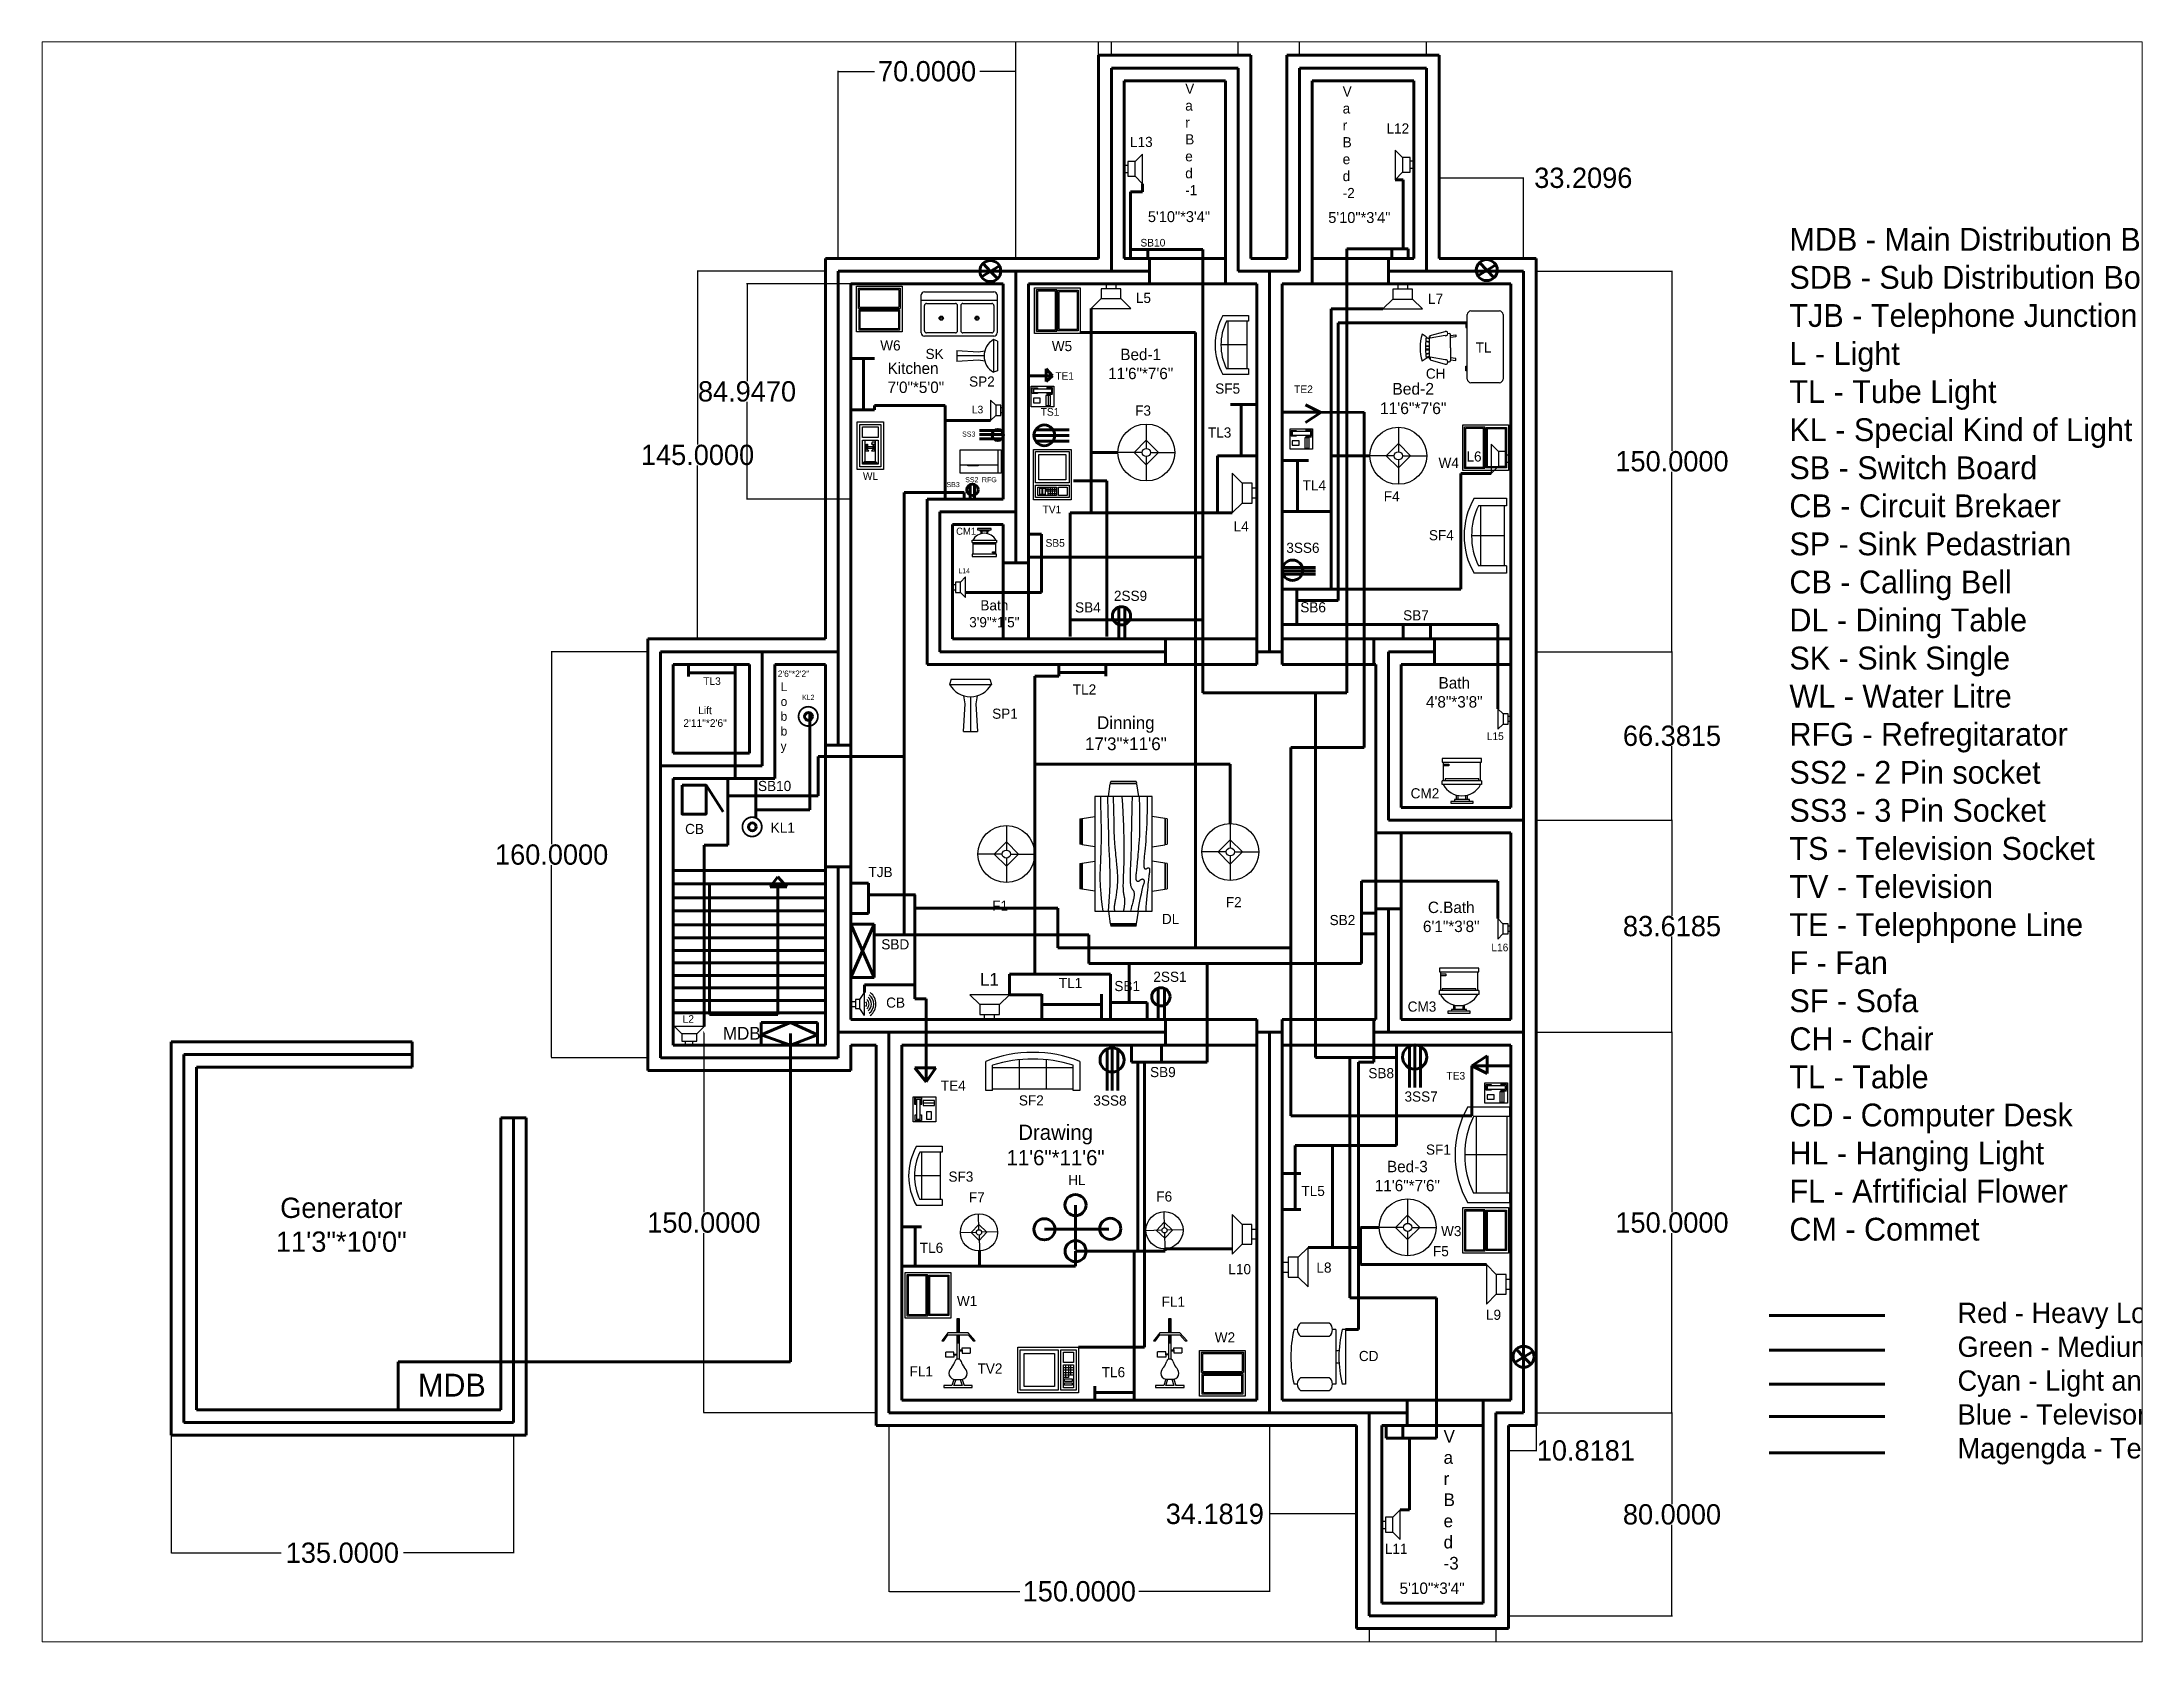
# Paper-space layout 'Layout2' of a CAD drawing. Header units: inches. Extents: x 1.05 to 9.45, y 0.8 to 7.2.
# The model-space entities are those that its viewports show. They can reach past a viewport. Long polylines and large blocks are cut down to what shows.
import ezdxf

# ---------------------------------------------------------------- set-up
doc = ezdxf.new("R2010")
doc.units = ezdxf.units.IN
doc.header["$MEASUREMENT"] = 0
doc.linetypes.add('ACAD_ISO02W100', pattern=[15, 12, -3])
doc.dimstyles.get("Standard").update_dxf_attribs({"dimtxt": 8, "dimasz": 0.18, "dimexe": 0.18, "dimexo": 0.0625, "dimgap": 0.09, "dimtad": 0, "dimtih": 1, "dimtoh": 1, "dimdec": 4, "dimzin": 0, "dimdsep": 46, "dimtxsty": 'Standard', "dimcen": 0.09, "dimadec": 0, "dimazin": 0, "dimtfac": 1, "dimtdec": 4, "dimtofl": 0, "dimtmove": 0, "dimatfit": 3, "dimfxl": 1, "dimtolj": 1, "dimtzin": 0, "dimarcsym": 0})

psp = doc.layouts.new('Layout2')

msp = doc.modelspace()

# ---------------------------------------------------------------- texts
at = {"linetype": 'ByBlock', "lineweight": 100}
for s, insert, char_height, width, attachment_point in [('{\\C11;V\\Pa\\Pr\\PB\\Pe\\Pd\\P-1}', (2872.1829, 926.19623), 4, 7.0794942, 1), ('{\\C11;V\\Pa\\Pr\\PB\\Pe\\Pd\\P-2}', (2934.2201, 925.0712), 4, 7.0794942, 1), ('{\\C11;5\'10"*3\'4"}', (2869.71215, 875.90004), 4.3, 33.7666476, 2), ('{\\C11;5\'10"*3\'4"}', (2940.79933, 875.55002), 4.3, 33.7666476, 2), ('MDB - Main Distribution Board\\PSDB - Sub Distribution Board\\PTJB - Telephone Junction Board\\PL - Light\\PTL - Tube Light\\PKL - Special Kind of Light\\PSB - Switch Board\\PCB - Circuit Brekaer\\PSP - Sink Pedastrian\\PCB - Calling Bell\\PDL - Dining Table\\PSK - Sink Single\\PWL - Water Litre\\PRFG - Refregitarator^JSS2 - 2 Pin socket\\PSS3 - 3 Pin Socket\\PTS - Television Socket\\PTV - Television\\PTE - Telephpone Line\\PF - Fan\\PSF - Sofa\\PCH - Chair\\PTL - Table\\PCD - Computer Desk\\PHL - Hanging Light\\PFL - Afrtificial Flower\\PCM - Commet ', (3110.27648, 869.31106), 9, 323.0646647, 1), ('{\\C11;Bed-1\\P11\'6"*7\'6"}', (2854.63213, 821.70365), 4.5, 38.2588675, 2), ('{\\C11;Kitchen\\P7\'0"*5\'0"}', (2754.89177, 816.25278), 4.5, 31.2989631, 1), ('{\\C11;Bed-2\\P11\'6"*7\'6"}', (2962.01155, 808.20179), 4.6, 37.3050226, 2), ('{\\C11;Bath\\P3\'9"*1\'5"}', (2796.96149, 722.59304), 4, 15.5310344, 2), ('{\\C11;L\\Po\\Pb\\Pb\\Py}', (2712.74385, 690.25833), 3.5, 7.0794942, 1), ('{\\C11;Bath\\P4\'8"*3\'8"}', (2978.2052, 692.28471), 4.5, 26.049355, 2), ('{\\C11;Lift\\P2\'11"*2\'6"}', (2682.9445, 680.69005), 3, 14.9573965, 2), ('{\\C11;Dinning\\P17\'3"*11\'6"}', (2848.77838, 676.83959), 5, 45.7912609, 2), ('{\\C11;C.Bath\\P6\'1"*3\'8"}', (2977.01, 603.81748), 4.5, 33.7666476, 2), ('{\\C11;Drawing\\P11\'6"*11\'6"}', (2821.10153, 515.92969), 6, 53.9735203, 2), ('{\\C11;Bed-3}\\P{\\C11;11\'6"*7\'6"}', (2959.71846, 501.6778), 4.5, 26.4266199, 2), ('{\\C11;Generator\\P11\'3"*10\'0"}', (2539.62724, 487.15992), 8, 66.9867619, 2), ('{\\C1;Red - Heavy Load\\P\\C3;Green - Medium Load}\\P{\\C4;Cyan - Light and Fan\\P\\C5;Blue - Televison\\P\\C6;Magengda - Telephone}', (3176.53964, 445.74894), 8, 165.8105345, 1), ('{\\C11;V\\Pa\\Pr\\PB\\Pe\\Pd\\P-3}', (2973.99671, 395.6172), 5, 7.0794942, 1), ('{\\C11;5\'10"*3\'4"}', (2969.45739, 335.5042), 4.5, 33.7666476, 2)]:
    msp.add_mtext(s, dxfattribs=dict(at, insert=insert, char_height=char_height, width=width, attachment_point=attachment_point))
at = {"lineweight": 100, "attachment_point": 1}
for s, insert, char_height, width in [('L12', (2951.5, 910.5), 4, 7.111392), ('L13', (2850.42521, 905.19416), 4, 7.111392), ('SB10', (2854.53658, 864.9775), 3, 11.0820515), ('L5', (2852.73435, 843.73499), 4, 7.111392), ('L7', (2967.86243, 843.38047), 4, 7.111392), ('W6', (2752, 825), 4, 7.111392), ('SK', (2769.85521, 821.64367), 4, 7.111392), ('W5', (2819.60444, 824.74232), 4, 7.111392), ('TL', (2986.64506, 824.19156), 4, 11.0820515), ('TE1', (2820.97455, 812.45152), 3, 7.111392), ('CH', (2967.00991, 813.88963), 4, 11.0820515), ('SP2', (2787.01079, 810.77166), 4, 7.111392), ('SF5', (2884, 808), 4, 11.0820515), ('TE2', (2915.10916, 807.22136), 3, 7.111392), ('L3', (2788.12376, 799.22385), 3, 7.111392), ('TS1', (2815.21878, 798.30555), 3, 7.111392), ('F3', (2852.44684, 799.32872), 4, 7.111392), ('SS3', (2784.26243, 789.06006), 2, 6.7048669), ('TL3', (2881.13007, 790.68299), 4, 10.9906213), ('W4', (2972, 778.75303), 4, 7.111392), ('L6', (2983.01572, 781.22852), 4, 7.111392), ('WL', (2745.16014, 773.02045), 3, 7.111392), ('SS2', (2785.48195, 771.08725), 2, 6.7048669), ('RFG', (2792.06171, 771.08931), 2, 5.6254917), ('TL4', (2918.45192, 769.88897), 4, 10.9906213), ('SB3', (2778.10789, 769.16267), 2, 5.6254917), ('F4', (2950.42558, 765.52876), 4, 7.111392), ('TV1', (2815.97178, 759.87625), 3, 7.111392), ('L4', (2891.2418, 753.70056), 4, 7.111392), ('CM1', (2781.89068, 751.17968), 2.8, 7.1093168), ('SB5', (2817.14442, 746.67215), 3, 11.0820515), ('3SS6', (2912.01072, 745.2516), 4, 11.0820515), ('SF4', (2968.19675, 750.22209), 4, 11.0820515), ('L14', (2782.77159, 735.19011), 2, 7.111392), ('SB4', (2828.77376, 721.75654), 4, 11.0820515), ('2SS9', (2844.07986, 726.32378), 4, 11.0820515), ('SB6', (2917.52218, 721.81101), 4, 11.0820515), ('SB7', (2958.05707, 718.63428), 4, 11.0820515), ('TL3', (2682.24773, 692.21106), 3, 7.111392), ('{\\C11;2\'6"*2\'2"}', (2711.62747, 694.88624), 2.5, 16.8331975), ('TL2', (2827.88066, 689.42456), 4, 7.111392), ('KL2', (2721.17859, 685.31907), 2, 7.111392), ('SP1', (2796.08843, 679.87356), 4, 7.111392), ('L15', (2991, 670.5), 3, 7.111392), ('SB10', (2703.82537, 651.3928), 4, 11.0820515), ('CM2', (2961, 648.5), 4, 11.0820515), ('CB', (2675.09829, 634.4609), 4, 7.111392), ('KL1', (2708.8302, 634.9804), 4, 9.5619119), ('TJB', (2747.35384, 617.49341), 4, 16.8331975), ('F1', (2796.11541, 604.2033), 4, 7.111392), ('F2', (2888.17989, 605.59691), 4, 7.111392), ('DL', (2863, 599), 4, 7.111392), ('SB2', (2929.08329, 598.55973), 4, 11.0820515), ('SBD', (2752.42289, 588.99221), 4, 16.8331975), ('L16', (2992.81836, 587.24815), 3, 7.111392), ('L1', (2791.34208, 575.71921), 5, 7.111392), ('TL1', (2822.38297, 573.7821), 4, 7.111392), ('SB1', (2844.26412, 572.55191), 4, 11.0820515), ('2SS1', (2859.61677, 576.19969), 4, 11.0820515), ('CB', (2754.32803, 566.02778), 4, 12.1806168), ('CM3', (2959.83494, 564.45994), 4, 11.0820515), ('L2', (2674.11263, 559.06042), 3, 7.111392), ('MDB', (2690.02171, 554.43491), 5, 17.8609124), ('SB9', (2858.32245, 538.65796), 4, 11.0820515), ('SB8', (2944.35798, 538.23622), 4, 11.0820515), ('TE4', (2775.87663, 533.32375), 4, 7.111392), ('TE3', (2975.14072, 536.69087), 3, 7.111392), ('SF2', (2806.62602, 527.48966), 4, 11.0820515), ('3SS8', (2835.97652, 527.4519), 4, 11.0820515), ('3SS7', (2958.59648, 529.01384), 4, 11.0820515), ('SF1', (2967.0619, 508.09423), 4, 11.0820515), ('SF3', (2778.87859, 497.45196), 4, 11.0820515), ('F7', (2786.91993, 489.2994), 4, 7.111392), ('HL', (2826.06677, 496.09177), 4, 7.111392), ('F6', (2860.79123, 489.63124), 4, 7.111392), ('TL5', (2917.97778, 491.80939), 4, 10.9906213), ('W3', (2973, 476), 4, 7.111392), ('TL6', (2767.59145, 469.40021), 4, 10.9906213), ('F5', (2969.80193, 468.07497), 4, 7.111392), ('L10', (2889.18444, 460.98243), 4, 7.111392), ('L8', (2923.8698, 461.60033), 4, 7.111392), ('W1', (2782.20474, 448.44363), 4, 7.111392), ('FL1', (2862.88532, 448.14114), 4, 12.0845245), ('L9', (2990.70091, 443.02096), 4, 7.111392), ('W2', (2883.80903, 434.10964), 4, 7.111392), ('CD', (2940.61976, 426.76666), 4, 7.111392), ('MDB', (2569.8162, 417.77609), 9, 28.1975894), ('FL1', (2763.55213, 420.68583), 4, 12.0845245), ('TV2', (2790.33572, 421.82449), 4, 12.0845245), ('TL6', (2839.2791, 420.39286), 4, 10.9906213), ('L11', (2950.83152, 350.77726), 4, 7.111392)]:
    msp.add_mtext(s, dxfattribs=dict(at, insert=insert, char_height=char_height, width=width))

# ---------------------------------------------------------------- blocks, each defined once
blk = doc.blocks.new('Lamp - Table')
at = {"linetype": 'Continuous'}
for p, q in [((0, 7), (0, 1)), ((-1, 0), (-7, 0)), ((0, 3), (-3, 0)), ((-3, 0), (0, -3)), ((3, 0), (0, 3)), ((0, -3), (3, 0)), ((1, 0), (7, 0)), ((0, -1), (0, -7))]:
    blk.add_line(p, q, dxfattribs=at)
for radius in [7, 1]:
    blk.add_circle((0, 0), radius, dxfattribs=at)
blk = doc.blocks.new('Microwave')
for p, q in [((18, 10), (22, 10)), ((22, 9), (18, 9)), ((19, 7), (19, 11)), ((20, 11), (20, 7)), ((21, 7), (21, 11)), ((18, 8), (22, 8)), ((22, 7), (18, 7)), ((20, 6), (18, 6)), ((19, 6), (19, 7)), ((20, 7), (20, 6))]:
    blk.add_line(p, q)
for points in [[(0, 0), (0, 18), (24, 18), (24, 0)], [(1, 1), (1, 17), (16, 17), (16, 1)], [(17, 1), (17, 17), (23, 17), (23, 1)], [(2.5, 2.5), (2.5, 15.5), (14.5, 15.5), (14.5, 2.5)], [(18, 12), (18, 16), (22, 16), (22, 12)], [(18, 2), (18, 11), (22, 11), (22, 2)], [(18.5, 4.5), (18.5, 5.5), (21.5, 5.5), (21.5, 4.5)], [(18.5, 3), (18.5, 4), (21.5, 4), (21.5, 3)]]:
    blk.add_lwpolyline(points, close=True)
blk = doc.blocks.new('Sofa - Roundback 7 ft.')
at = {"linetype": 'Continuous'}
for p, q in [((-36.000027, -34), (-36.000027, -11.4696)), ((-35.999844, -13.3819), (35.9998, -13.3819)), ((-12.00002, -32.4421), (-12.00003, -6.5971)), ((11.99997, -32.4421), (11.99998, -6.5971)), ((35.99998, -34), (35.99998, -11.4696)), ((-36.000027, -32.4421), (35.99998, -32.4421))]:
    blk.add_line(p, q, dxfattribs=at)
for points in [[(-36.000027, -34), (-42.000027, -34), (-42.000027, -8)], [(41.99998, -8), (41.99998, -34), (35.99998, -34)]]:
    blk.add_lwpolyline(points, dxfattribs=at)
for centre, radius, start, end in [((0, -114.25), 114.25, 68.43141, 111.5686), ((-0.00001, -127.1968), 121.1968, 72.72033, 107.2797)]:
    blk.add_arc(centre, radius, start, end, dxfattribs=at)
blk = doc.blocks.new('Sink - Pedestal elevation')
for p, q in [((-11, 30), (-12, 27)), ((-12, 27), (12, 27)), ((-11, 30), (11, 30)), ((11, 30), (12, 27)), ((-4, 0), (-3, 16)), ((-3, 16), (-3.7523, 20.5139)), ((0, 20), (0, 0)), ((3.7527, 20.5157), (3, 16)), ((3, 16), (4, 0)), ((-4, 0), (4, 0))]:
    blk.add_line(p, q)
blk.add_arc((0, 33.7857), 13.7857, 209.4871, 330.5129)
blk = doc.blocks.new('Speaker')
at = {"color": 7}
for p, q in [((0, 0), (0.05, 0)), ((0.05, 0.05), (0.05, -0.15)), ((0.15, 0.05), (0.05, 0.05)), ((0.25, 0.15), (0.15, 0.05)), ((0.15, -0.15), (0.15, 0.05)), ((0.25, -0.25), (0.25, 0.15)), ((0, -0.1), (0.05, -0.1)), ((0.05, -0.15), (0.15, -0.15)), ((0.15, -0.15), (0.25, -0.25))]:
    blk.add_line(p, q, dxfattribs=at)
blk = doc.blocks.new('Sink-double - 36 in top')
for p, q in [((-18, -4), (18, -4)), ((-0.75, -18.5), (-0.75, -6.5)), ((0.75, -6.5), (0.75, -18.5))]:
    blk.add_line(p, q)
for points in [[(-16.5, 0), (16.5, 0)], [(-18, -19.5), (-18, -1.5)], [(-16.5, -18.5), (-16.5, -6.5)], [(-15.5, -5.5), (-1.75, -5.5)], [(1.75, -5.5), (15.5, -5.5)], [(16.5, -6.5), (16.5, -18.5)], [(18, -1.5), (18, -19.5)], [(-1.75, -19.5), (-15.5, -19.5)], [(15.5, -19.5), (1.75, -19.5)], [(16.5, -21), (-16.5, -21)]]:
    blk.add_lwpolyline(points)
for centre, radius in [((-8.5, -12.5), 1), ((-8.5, -12.5), 0.5), ((8.5, -12.5), 1), ((8.5, -12.5), 0.5)]:
    blk.add_circle(centre, radius)
for centre, radius, start, end in [((-16.5, -1.5), 1.5, 90, 180), ((16.5, -1.5), 1.5, 0, 90), ((-15.5, -6.5), 1, 90, 180), ((-1.75, -6.5), 1, 0, 90), ((1.75, -6.5), 1, 90, 180), ((15.5, -6.5), 1, 0, 90), ((-16.5, -19.5), 1.5, 180, 270), ((-15.5, -18.5), 1, 180, 270), ((-1.75, -18.5), 1, 270, 0), ((1.75, -18.5), 1, 180, 270), ((15.5, -18.5), 1, 270, 0), ((16.5, -19.5), 1.5, 270, 0)]:
    blk.add_arc(centre, radius, start, end)
blk = doc.blocks.new('Alarm')
for p, q in [((0.1, 0), (0, 0)), ((0.2, 0.05), (0.1, 0.05)), ((0.1, 0.05), (0.1, -0.15)), ((0.2, 0.05), (0.3, 0.2)), ((0.2, -0.15), (0.2, 0.05)), ((0.3, -0.3), (0.3, 0.2)), ((0, -0.1), (0.1, -0.1)), ((0.1, -0.15), (0.2, -0.15)), ((0.3, -0.3), (0.2, -0.15))]:
    blk.add_line(p, q)
for centre, radius in [((0.275, -0.05), 0.125), ((0.263, -0.05), 0.188), ((0.25, -0.05), 0.25), ((0.237, -0.05), 0.312), ((0.288, -0.05), 0.0625)]:
    blk.add_arc(centre, radius, 306.8699, 53.1301)
blk = doc.blocks.new('Sofa - Roundback Loveseat 5 ft.')
at = {"linetype": 'Continuous'}
for p, q in [((-24, -33.99998), (-24, -11.46958)), ((0, -32.44198), (0, -5.99998)), ((24.00004, -33.99998), (24.00004, -11.46958)), ((-23.9998, -13.38178), (23.99986, -13.38178)), ((-24, -32.44198), (24.00004, -32.44198))]:
    blk.add_line(p, q, dxfattribs=at)
for points in [[(-24, -33.99998), (-30, -33.99998), (-30, -7.99998)], [(30.00004, -7.99998), (30.00004, -33.99998), (24.00004, -33.99998)]]:
    blk.add_lwpolyline(points, dxfattribs=at)
for centre, radius, start, end in [((0, -60.24998), 60.24998, 60.13715, 119.8628), ((0, -61.38438), 55.38444, 64.32083, 115.6792)]:
    blk.add_arc(centre, radius, start, end, dxfattribs=at)
blk = doc.blocks.new('Toilet - front')
for p, q in [((10.5, 12), (-10.5, 12)), ((-10.5, 10), (-10.5, 12)), ((-10, 22), (-10, 12)), ((-10, 21), (-7, 21)), ((-7, 20), (-10, 20)), ((9, 13), (-9, 13)), ((-9, 13), (-9, 12)), ((-7, 21), (-7, 20)), ((9, 12), (9, 13)), ((10, 12), (10, 22)), ((10.5, 12), (10.5, 10)), ((10.5, 10), (-10.5, 10)), ((4, 2), (-4, 2)), ((-4, 2), (-4, 1)), ((-3, 4.4065), (-3, 2)), ((-2, 2), (-2, 4.1658)), ((2, 4.1658), (2, 2)), ((3, 2), (3, 4.4065)), ((4, 1), (4, 2))]:
    blk.add_line(p, q)
for points in [[(10.5, 22), (10.5, 24), (-10.5, 24), (-10.5, 22)], [(6, 0), (6, 1), (-6, 1), (-6, 0)]]:
    blk.add_lwpolyline(points, close=True)
blk.add_arc((0, 15.3333), 11.3333, 208.0725, 331.9275)
blk = doc.blocks.new('Chair - Desk')
at = {"linetype": 'Continuous'}
for p, q in [((-8.5, 0), (-8.5, -1)), ((-8.5, 0), (8.5, 0)), ((8.5, 0), (8.5, -1)), ((-10.5, -5), (-10.5, -14)), ((-8.5, -3), (-8.5, -4)), ((-8.5, -3), (8.5, -3)), ((-6.5, -14), (-6.5, -5)), ((-2, -3), (-2, -1.9355)), ((2, -1.9576), (2, -3)), ((6.5, -5), (6.5, -14)), ((8.5, -3), (8.5, -4)), ((10.5, -14), (10.5, -5)), ((-8.5, -15), (-8.5, -16)), ((8.5, -15), (8.5, -16))]:
    blk.add_line(p, q, dxfattribs=at)
for centre, radius, start, end in [((-8.5, -6.5), 2.5, 36.8699, 143.1301), ((0, 34.625), 36.625, 256.5803, 283.4197), ((8.5, -6.5), 2.5, 36.8699, 143.1301), ((-8.5, -12.5), 2.5, 216.8699, 323.1301), ((0, 19.625), 36.625, 256.5803, 283.4197), ((8.5, -12.5), 2.5, 216.8699, 323.1301)]:
    blk.add_arc(centre, radius, start, end, dxfattribs=at)
blk = doc.blocks.new('Phone - Desk')
at = {"linetype": 'Continuous'}
for p, q in [((-4.5, -5), (-4.5, 5)), ((-4.5, 5), (4.5, 5)), ((-4, 4.5), (-4, 2)), ((-4, 2), (-3.25, 2)), ((-3.75, 4.5), (-3.75, 2.25)), ((-1.25, 4.5), (-3.75, 4.5)), ((-3.75, 2.25), (-3.25, 2.25)), ((-3.25, 4), (-3.25, -4)), ((-3.25, 4), (-1.75, 4)), ((-1.75, -4), (-1.75, 4)), ((-1.75, 2.25), (-1.25, 2.25)), ((-1.75, 2), (-1, 2)), ((-1.25, 2.25), (-1.25, 4.5)), ((-1, 2), (-1, 4.5)), ((4, 3.5), (-0.5, 3.5)), ((-0.5, 3.5), (-0.5, 1.5)), ((-0.5, 2.5), (4, 2.5)), ((-0.5, 1.5), (4, 1.5)), ((4, 1.5), (4, 3.5)), ((4.5, 5), (4.5, -5)), ((4.5, -5), (-4.5, -5)), ((-3.75, -2.25), (-3.25, -2.25)), ((-3.75, -4.5), (-3.75, -2.25)), ((-1.25, -4.5), (-3.75, -4.5)), ((-3.25, -4), (-1.75, -4)), ((-1.75, -2.25), (-1.25, -2.25)), ((-1.25, -2.25), (-1.25, -4.5)), ((2.75, -1), (0.75, -1)), ((0.75, -1), (0.75, -4)), ((0.75, -4), (2.75, -4)), ((2.75, -4), (2.75, -1))]:
    blk.add_line(p, q, dxfattribs=at)
blk = doc.blocks.new('Ice and Water')
for p, q in [((3, 11), (3, 3)), ((3.5, 8.5), (3, 8.5)), ((3, 8), (3.5, 8)), ((3.5636, 9), (3.5, 9)), ((3.5, 9), (3.5, 7.5)), ((4, 9), (3.9416, 9)), ((4, 7.5), (4, 9)), ((6, 8.5), (4, 8.5)), ((4, 8), (6, 8)), ((5.75, 10.25), (5.5, 9.5)), ((5.5, 9.5), (7, 9.5)), ((6.75, 10.25), (5.75, 10.25)), ((6.5, 9), (6, 9)), ((6, 9), (6, 7.5)), ((6.5, 7.5), (6.5, 9)), ((7, 8.5), (6.5, 8.5)), ((6.5, 8), (7, 8)), ((7, 9.5), (6.75, 10.25)), ((7, 3), (7, 11)), ((2, 2), (3, 3)), ((3, 2.75), (2.5, 2.25)), ((2.5, 2.25), (7.5, 2.25)), ((2.5095, 2.26), (7.4908, 2.26)), ((2.5199, 2.27), (7.4812, 2.27)), ((2.5293, 2.28), (7.4705, 2.28)), ((2.5407, 2.29), (7.4609, 2.29)), ((2.5501, 2.3), (7.4524, 2.3)), ((2.5615, 2.31), (7.4417, 2.31)), ((2.5698, 2.32), (7.4311, 2.32)), ((2.5813, 2.33), (7.4215, 2.33)), ((2.5896, 2.34), (7.4119, 2.34)), ((2.6011, 2.35), (7.4002, 2.35)), ((2.6094, 2.36), (7.3916, 2.36)), ((2.6219, 2.37), (7.381, 2.37)), ((2.6302, 2.38), (7.3703, 2.38)), ((2.6406, 2.39), (7.3607, 2.39)), ((2.65, 2.4), (7.3501, 2.4)), ((2.6604, 2.41), (7.3405, 2.41)), ((2.6708, 2.42), (7.3309, 2.42)), ((2.6812, 2.43), (7.3213, 2.43)), ((2.6895, 2.44), (7.3095, 2.44)), ((2.7009, 2.45), (7.2999, 2.45)), ((2.7114, 2.46), (7.2914, 2.46)), ((2.7218, 2.47), (7.2797, 2.47)), ((2.7301, 2.48), (7.2701, 2.48)), ((2.7426, 2.49), (7.2605, 2.49)), ((2.7509, 2.5), (7.2509, 2.5)), ((2.7623, 2.51), (7.2413, 2.51)), ((2.7707, 2.52), (7.2296, 2.52)), ((2.7821, 2.53), (7.221, 2.53)), ((2.7904, 2.54), (7.2104, 2.54)), ((2.8019, 2.55), (7.1997, 2.55)), ((2.8112, 2.56), (7.1901, 2.56)), ((2.8227, 2.57), (7.1805, 2.57)), ((2.8321, 2.58), (7.1699, 2.58)), ((2.8425, 2.59), (7.1603, 2.59)), ((2.8518, 2.6), (7.1498, 2.6)), ((2.8604, 2.61), (7.1399, 2.61)), ((2.8701, 2.62), (7.13, 2.62)), ((2.8797, 2.63), (7.1202, 2.63)), ((2.8915, 2.64), (7.1098, 2.64)), ((2.9001, 2.65), (7.1004, 2.65)), ((2.9108, 2.66), (7.0905, 2.66)), ((2.9205, 2.67), (7.0806, 2.67)), ((2.9312, 2.68), (7.0703, 2.68)), ((2.9387, 2.69), (7.0599, 2.69)), ((2.9505, 2.7), (7.05, 2.7)), ((2.9602, 2.71), (7.0401, 2.71)), ((2.9709, 2.72), (7.0302, 2.72)), ((2.9817, 2.73), (7.0204, 2.73)), ((2.9902, 2.74), (7.01, 2.74)), ((3.5, 7.5), (3, 7)), ((3, 7), (4.5, 7)), ((3, 3), (7, 3)), ((7, 2.75), (3, 2.75)), ((4.5, 7), (4, 7.5)), ((6, 7.5), (5.5, 7)), ((5.5, 7), (7, 7)), ((7, 7), (6.5, 7.5)), ((7, 3), (8, 2)), ((7.5, 2.25), (7, 2.75))]:
    blk.add_line(p, q)
for points in [[(0, 0), (0, 18), (10, 18), (10, 0)], [(1, 1), (1, 17), (9, 17), (9, 1)], [(2, 12), (2, 16), (8, 16), (8, 12)], [(2, 2), (2, 11), (8, 11), (8, 2)], [(3.5625, 8), (3.5625, 9.5), (3.9375, 9.5), (3.9375, 8)]]:
    blk.add_lwpolyline(points, close=True)
blk = doc.blocks.new('Refrigerator-2 door - 36 in front')
for p, q in [((12, 5), (12, 64)), ((0, 5), (36, 5))]:
    blk.add_line(p, q)
for points in [[(0, 0), (0, 64), (36, 64), (36, 0)], [(11, 36), (11, 52), (13, 52), (13, 36)]]:
    blk.add_lwpolyline(points, close=True)
blk = doc.blocks.new('Chair - Rocking')
at = {"linetype": 'Continuous'}
for p, q in [((-9, -7.5), (-12, -18.49999)), ((-8, -4.5), (-10, -1.5)), ((-7, -7.5), (-9, -7.5)), ((-9, -18.49999), (-7, -7.5)), ((-8.23428, -6.99939), (-8.3093, -7.47958)), ((-8.23041, -7), (8.23915, -7)), ((-7.5, -4.5), (-7, -7)), ((-6.5, -7), (-7.02225, -4.43)), ((-4.5, -7), (-4.96674, -4.19951)), ((-4, -7), (-4.40532, -4.16272)), ((-1.5, -4.05012), (-1.5, -7)), ((-1, -7), (-1, -4.05012)), ((1, -7), (1, -4.04655)), ((1.5, -4.05012), (1.5, -7)), ((4, -7), (4.40187, -4.18694)), ((4.5, -7), (4.96761, -4.19437)), ((6.5, -7), (7, -4.4057)), ((7.5, -4.5), (7, -7)), ((7, -7.5), (9, -7.5)), ((9, -18.49999), (7, -7.5)), ((8, -4.5), (10, -1.5)), ((8.31071, -7.48854), (8.23449, -7.00073)), ((9, -7.5), (12, -18.49999)), ((-10.36644, -20.64523), (-10.5, -21.49999)), ((-9, -22.49999), (-9.5, -26.49999)), ((0, -22.49999), (-9.5, -22.49999)), ((-9.5, -26.49999), (-8, -26.49999)), ((-8, -26.49999), (-7.5, -22.49999)), ((0, -22.49999), (9.5, -22.49999)), ((8, -26.49999), (7.5, -22.49999)), ((9.5, -26.49999), (8, -26.49999)), ((9, -22.49999), (9.5, -26.49999)), ((10.5, -21.49999), (10.3575, -20.58798))]:
    blk.add_line(p, q, dxfattribs=at)
for centre, radius, start, end in [((0, -34.08333), 34.08333, 72.93847, 107.0615), ((0, -68.25004), 64.25, 93.92211, 97.15267), ((0, -68.25004), 64.25, 82.84733, 93.92211), ((-10.5, -18.99999), 1.58114, 161.5651, 18.43495), ((-9.5, -21.49999), 1, 180, 270), ((10.5, -18.99999), 1.58114, 161.5651, 18.43495), ((9.5, -21.49999), 1, 270, 0)]:
    blk.add_arc(centre, radius, start, end, dxfattribs=at)
blk = doc.blocks.new('Desk - 30 x 60 in.')
at = {"linetype": 'Continuous'}
for p, q in [((-26.999995, 0), (26.999995, 0)), ((-29.999995, -27), (-29.999995, -3)), ((29.999995, -3), (29.999995, -27)), ((26.999995, -30), (-26.999995, -30)), ((-20.000005, -30), (-20.000005, -31)), ((-20.000005, -31), (-16.000005, -31)), ((-16.000005, -31), (-16.000005, -30)), ((15.999995, -31), (15.999995, -30)), ((19.999995, -31), (15.999995, -31)), ((19.999995, -30), (19.999995, -31))]:
    blk.add_line(p, q, dxfattribs=at)
for centre, start, end in [((-26.499995, -3.5), 98.1301, 171.8699), ((26.499995, -3.5), 8.130102, 81.8699), ((-26.499995, -26.5), 188.1301, 261.8699), ((26.499995, -26.5), 278.1301, 351.8699)]:
    blk.add_arc(centre, 3.535534, start, end, dxfattribs=at)
blk = doc.blocks.new('Dining Set - 36 x 72 in.')
at = {"linetype": 'Continuous'}
for p, q in [((-22, 27.5), (-22.1562, 26.50042)), ((-5.8416, 26.5), (-22.1534, 26.5)), ((-22, 27.5), (-6, 27.5)), ((-5.8437, 26.49966), (-6, 27.5)), ((6, 27.5), (5.8438, 26.50042)), ((22.1584, 26.5), (5.8466, 26.5)), ((6, 27.5), (22, 27.5)), ((22.1563, 26.49966), (22, 27.5)), ((36, 18), (-36, 18)), ((-36, 18), (-36, -18)), ((-22.2343, 26.00059), (-23.4847, 17.99762)), ((-22.2304, 26), (-5.7608, 26)), ((-4.5152, 17.99762), (-5.7655, 25.99926)), ((5.7657, 26.00059), (4.5153, 17.99762)), ((5.7696, 26), (22.2392, 26)), ((23.4848, 17.99762), (22.2345, 25.99926)), ((36, -18), (36, 18)), ((-45.5, 8), (-44.5004, 8.15617)), ((-45.5, 8), (-45.5, -8)), ((-44.5, -8.15843), (-44.5, 8.15338)), ((-44.0006, 8.23428), (-35.9976, 9.48474)), ((-44, 8.23041), (-44, -8.23915)), ((44.0006, 8.23428), (35.9976, 9.48474)), ((44, 8.23041), (44, -8.23915)), ((44.5, -8.15843), (44.5, 8.15338)), ((45.5, 8), (44.5005, 8.15617)), ((45.5, 8), (45.5, -8)), ((-44.4997, -8.15631), (-45.5, -8)), ((-35.9976, -9.48476), (-43.9993, -8.2345)), ((35.9976, -9.48476), (43.9993, -8.2345)), ((44.4997, -8.15631), (45.5, -8)), ((-36, -18), (36, -18)), ((-22.2343, -26.0006), (-23.4847, -17.99762)), ((-22.2304, -26), (-5.7608, -26)), ((-4.5152, -17.99762), (-5.7655, -25.99928)), ((5.7657, -26.0006), (4.5153, -17.99762)), ((5.7696, -26), (22.2392, -26)), ((23.4848, -17.99762), (22.2345, -25.99928)), ((-22, -27.5), (-22.1562, -26.50044)), ((-5.8416, -26.5), (-22.1534, -26.5)), ((-22, -27.5), (-6, -27.5)), ((-5.8437, -26.49967), (-6, -27.5)), ((6, -27.5), (5.8438, -26.50044)), ((22.1584, -26.5), (5.8466, -26.5)), ((6, -27.5), (22, -27.5)), ((22.1563, -26.49967), (22, -27.5))]:
    blk.add_line(p, q, dxfattribs=at)
for points in [[(-36, 15), (-31.1772, 14.97754), (-26.8079, 14.91406), (-22.8538, 14.81543), (-19.276, 14.6875), (-16.0362, 14.53613), (-13.0957, 14.36718), (-10.4159, 14.18652), (-7.9583, 14), (-5.6904, 13.81315), (-3.6035, 13.63021), (-1.6954, 13.45508), (0.0365, 13.29166), (1.5945, 13.14388), (2.9811, 13.01562), (4.1988, 12.9108), (5.25, 12.83333), (6.1393, 12.78613), (6.8802, 12.76823), (7.4883, 12.77767), (7.9792, 12.8125), (8.3685, 12.87077), (8.6719, 12.95052), (8.9049, 13.0498), (9.0833, 13.16666), (9.2205, 13.29899), (9.3216, 13.44401), (9.3895, 13.59879), (9.4271, 13.76041), (9.4373, 13.92594), (9.4232, 14.09245), (9.3875, 14.257), (9.3333, 14.41666), (9.2638, 14.56917), (9.1836, 14.71484), (9.0975, 14.85465), (9.0104, 14.98958), (8.9272, 15.1206), (8.8529, 15.2487), (8.7922, 15.37483), (8.75, 15.5), (8.7305, 15.62467), (8.7344, 15.74739), (8.7617, 15.86621), (8.8125, 15.97916), (8.8867, 16.08431), (8.9844, 16.17968), (9.1055, 16.26334), (9.25, 16.33333), (9.4189, 16.38802), (9.6172, 16.42708), (9.8506, 16.45052), (10.125, 16.45833), (10.4463, 16.45052), (10.8203, 16.42708), (11.2529, 16.38802), (11.75, 16.33333), (12.3184, 16.26318), (12.9694, 16.17838), (13.7151, 16.07991), (14.5677, 15.96875), (15.5395, 15.84586), (16.6426, 15.71224), (17.8893, 15.56884), (19.2917, 15.41666), (20.859, 15.25667), (22.5879, 15.08984), (24.4721, 14.91715), (26.5052, 14.73958), (28.6809, 14.5581), (30.9929, 14.3737), (33.4347, 14.18733), (36, 14)], [(-36, 10), (-28.9766, 10.14274), (-23.1725, 10.20442), (-18.4241, 10.19775), (-14.5677, 10.13541), (-11.4399, 10.03011), (-8.877, 9.89453), (-6.7154, 9.74137), (-4.7917, 9.58333), (-2.9698, 9.43082), (-1.2246, 9.28515), (0.4415, 9.14534), (2.026, 9.01041), (3.5266, 8.87939), (4.9408, 8.7513), (6.266, 8.62516), (7.5, 8.5), (8.6411, 8.37549), (9.6914, 8.2539), (10.6538, 8.13818), (11.5312, 8.03125), (12.3267, 7.93603), (13.043, 7.85547), (13.6831, 7.79248), (14.25, 7.75), (14.7471, 7.7303), (15.1797, 7.73307), (15.5537, 7.75732), (15.875, 7.80208), (16.1494, 7.86637), (16.3828, 7.94922), (16.5811, 8.04964), (16.75, 8.16666), (16.8944, 8.29915), (17.0143, 8.44531), (17.1089, 8.60319), (17.1771, 8.77083), (17.218, 8.94629), (17.2305, 9.1276), (17.2137, 9.31282), (17.1667, 9.5), (17.0895, 9.6875), (16.987, 9.875), (16.8649, 10.0625), (16.7292, 10.25), (16.5856, 10.4375), (16.4401, 10.625), (16.2985, 10.8125), (16.1667, 11), (16.05, 11.18733), (15.9518, 11.3737), (15.8752, 11.5581), (15.8229, 11.73958), (15.798, 11.91715), (15.8034, 12.08984), (15.842, 12.25667), (15.9167, 12.41666), (16.0295, 12.56836), (16.1784, 12.70833), (16.3605, 12.83268), (16.5729, 12.9375), (16.8127, 13.01888), (17.0768, 13.07291), (17.3625, 13.0957), (17.6667, 13.08333), (17.9894, 13.03312), (18.3418, 12.94726), (18.7382, 12.82918), (19.1927, 12.68229), (19.7195, 12.51001), (20.3327, 12.31575), (21.0465, 12.10294), (21.875, 11.875), (22.8357, 11.63354), (23.959, 11.37304), (25.2786, 11.08618), (26.8282, 10.76562), (28.6414, 10.40405), (30.752, 9.99414), (33.1936, 9.52856), (36, 9)], [(-36, 5.5), (-30.7157, 5.3348), (-26.069, 5.20963), (-21.9946, 5.11767), (-18.4271, 5.05208), (-15.3009, 5.00602), (-12.5508, 4.97265), (-10.1112, 4.94515), (-7.9167, 4.91666), (-5.909, 4.88167), (-4.0586, 4.83984), (-2.3429, 4.79215), (-0.7396, 4.73958), (0.7739, 4.6831), (2.22, 4.6237), (3.6213, 4.56233), (5, 4.5), (6.373, 4.43782), (7.7344, 4.3776), (9.0723, 4.32129), (10.375, 4.27083), (11.6309, 4.22819), (12.8281, 4.19531), (13.9551, 4.17415), (15, 4.16666), (15.954, 4.17448), (16.819, 4.19791), (17.6001, 4.23698), (18.3021, 4.29166), (18.9299, 4.36198), (19.4883, 4.44791), (19.9823, 4.54948), (20.4167, 4.66666), (20.7969, 4.79899), (21.1302, 4.94401), (21.4245, 5.09879), (21.6875, 5.26041), (21.9271, 5.42594), (22.1511, 5.59245), (22.3672, 5.757), (22.5834, 5.91666), (22.8065, 6.06868), (23.0404, 6.21093), (23.2879, 6.34147), (23.5521, 6.45833), (23.8358, 6.55957), (24.142, 6.64323), (24.4735, 6.70735), (24.8334, 6.75), (25.2235, 6.76969), (25.642, 6.76692), (26.0858, 6.74267), (26.5521, 6.69791), (27.0379, 6.63362), (27.5404, 6.55078), (28.0565, 6.45036), (28.5834, 6.33333), (29.1242, 6.19987), (29.7071, 6.04687), (30.3661, 5.87044), (31.1354, 5.66666), (32.0493, 5.43164), (33.142, 5.16146), (34.4475, 4.85221), (36, 4.5)], [(-36, -1), (-30.7915, -0.6591), (-26.0195, -0.38216), (-21.6519, -0.16284), (-17.6563, 0.00521), (-14.0005, 0.12833), (-10.6523, 0.21289), (-7.5796, 0.26522), (-4.75, 0.29166), (-2.134, 0.29793), (0.2878, 0.28711), (2.5317, 0.26163), (4.6146, 0.22396), (6.5529, 0.17651), (8.3633, 0.12174), (10.0623, 0.06209), (11.6667, 0), (13.1899, -0.06201), (14.6341, -0.1211), (15.9982, -0.17432), (17.2813, -0.21875), (18.4823, -0.25147), (19.6003, -0.26953), (20.6343, -0.27002), (21.5834, -0.25), (22.4481, -0.20768), (23.2357, -0.14584), (23.9549, -0.06836), (24.6146, 0.02083), (25.2235, 0.11784), (25.7904, 0.21875), (26.3241, 0.31966), (26.8334, 0.41666), (27.3265, 0.50618), (27.8099, 0.58593), (28.2894, 0.65397), (28.7709, 0.70833), (29.2601, 0.74707), (29.763, 0.76823), (30.2855, 0.76985), (30.8334, 0.75), (31.4088, 0.70784), (31.9994, 0.64713), (32.589, 0.57275), (33.1615, 0.48958), (33.7008, 0.4025), (34.1908, 0.3164), (34.6153, 0.23616), (34.9584, 0.16666), (35.2099, 0.11165), (35.3848, 0.07031), (35.504, 0.04069), (35.5886, 0.02083), (35.6594, 0.00879), (35.7377, 0.0026), (35.8442, 0.00032), (36, 0)], [(-36, -6.5), (-27.1843, -6.31267), (-20.084, -6.1263), (-14.469, -5.9419), (-10.1094, -5.76042), (-6.7752, -5.58285), (-4.2363, -5.41016), (-2.2629, -5.24333), (-0.625, -5.08334), (0.8708, -4.93099), (2.2715, -4.78646), (3.5872, -4.64974), (4.8281, -4.52084), (6.0046, -4.39974), (7.127, -4.28646), (8.2053, -4.18099), (9.25, -4.08334), (10.2705, -3.99382), (11.2734, -3.91407), (12.2647, -3.84603), (13.25, -3.79167), (14.2354, -3.75293), (15.2266, -3.73177), (16.2295, -3.73015), (17.25, -3.75), (18.2912, -3.79248), (19.3451, -3.85547), (20.4009, -3.93604), (21.4479, -4.03125), (22.4754, -4.13819), (23.4727, -4.25391), (24.4289, -4.37549), (25.3334, -4.5), (26.1785, -4.62492), (26.9694, -4.74935), (27.7145, -4.87281), (28.4219, -4.99479), (29.1, -5.11483), (29.7572, -5.23242), (30.4016, -5.34709), (31.0417, -5.45834), (31.6837, -5.56437), (32.3262, -5.65821), (32.9658, -5.73153), (33.599, -5.77604), (34.2224, -5.78345), (34.8327, -5.74545), (35.4264, -5.65373), (36, -5.5)], [(-36, -10), (-26.4022, -9.81299), (-18.4675, -9.62891), (-11.9839, -9.45069), (-6.7396, -9.28125), (-2.5226, -9.12354), (0.8789, -8.98047), (3.6769, -8.85498), (6.0833, -8.75), (8.2767, -8.66765), (10.3021, -8.60677), (12.1712, -8.56543), (13.8958, -8.54167), (15.4876, -8.53353), (16.9583, -8.53907), (18.3197, -8.55632), (19.5834, -8.58334), (20.7616, -8.61841), (21.8685, -8.66081), (22.9188, -8.71004), (23.9271, -8.76563), (24.9081, -8.82707), (25.8763, -8.89388), (26.8465, -8.96558), (27.8334, -9.04167), (28.8474, -9.12118), (29.8828, -9.20117), (30.93, -9.27824), (31.9792, -9.34896), (33.0205, -9.40991), (34.0443, -9.45768), (35.0407, -9.48885), (36, -9.5)], [(-36, -14.5), (-30.0881, -14.33513), (-25.0332, -14.21224), (-20.7312, -14.12647), (-17.0781, -14.07292), (-13.97, -14.04671), (-11.3027, -14.04297), (-8.9724, -14.05681), (-6.875, -14.08334), (-4.9224, -14.11833), (-3.0905, -14.16016), (-1.3709, -14.20785), (0.2448, -14.26042), (1.7647, -14.3169), (3.1973, -14.3763), (4.5507, -14.43767), (5.8333, -14.5), (7.0554, -14.5621), (8.235, -14.62175), (9.3922, -14.67652), (10.5469, -14.72396), (11.7192, -14.76164), (12.929, -14.78711), (14.1965, -14.79794), (15.5417, -14.79167), (16.9933, -14.76424), (18.6152, -14.70508), (20.4804, -14.60197), (22.6615, -14.44271), (25.2312, -14.21509), (28.2624, -13.9069), (31.8277, -13.50594), (36, -13)]]:
    blk.add_lwpolyline(points, dxfattribs=at)
blk = doc.blocks.new('Exercise Bike')
at = {"linetype": 'Continuous'}
for p, q in [((-0.75, 10), (-0.75, 17)), ((-0.75, 17), (0.25, 17)), ((-0.5, 17), (-0.5, 9.9929)), ((-0.25, 10), (-0.25, 17)), ((0, 17), (0, 9.9929)), ((0.25, 17), (0.25, 10)), ((-5.25, 10), (-8.25, 6)), ((-8.25, 6), (-7.25, 6)), ((-7.25, 6), (-5.25, 9)), ((-6.25, -2), (-6.25, 0.5)), ((-2.25, 0.5), (-6.25, 0.5)), ((-0.75, 10), (-5.25, 10)), ((-5.25, 9), (4.75, 9)), ((-2.25, -0.5), (-2.25, 0.5)), ((4.75, 10), (-0.75, 10)), ((-0.75, 5), (-0.75, 9)), ((-0.75, -3.0635), (-0.75, 5)), ((-0.75, 5), (0.25, 5)), ((-0.5, 8.9396), (-0.5, 5)), ((-0.25, 5), (-0.25, 9)), ((0, 8.9396), (0, 5)), ((0.25, 9), (0.25, 5)), ((0.25, 5), (0.25, -3.0635)), ((0.25, 1.5), (1.75, 1.5)), ((0.25, 1), (1.75, 1)), ((1.75, 2.5), (5.75, 2.5)), ((1.75, 1.5), (1.75, 2.5)), ((1.75, 1.5), (1.75, 0)), ((1.75, 0), (5.75, 0)), ((8.25, 6), (4.75, 10)), ((4.75, 9), (7.25, 6)), ((5.75, 2.5), (5.75, 0)), ((7.25, 6), (8.25, 6)), ((-2.25, -2), (-6.25, -2)), ((-2.25, -0.5), (-0.75, -0.5)), ((-2.25, -1), (-2.25, -0.5)), ((-2.25, -1), (-2.25, -2)), ((-0.75, -1), (-2.25, -1)), ((-7.25, -16), (-7.25, -17)), ((-4.75, -16), (-7.25, -16)), ((-7.25, -17), (6.75, -17)), ((-3.25, -16), (-4.75, -16)), ((-2.25, -13), (-3.25, -16)), ((-2.25, -16), (-1.25, -13)), ((-2.25, -13), (1.75, -13)), ((1.75, -16), (-2.25, -16)), ((0.75, -13), (1.75, -16)), ((1.75, -13), (2.75, -16)), ((6.75, -16), (2.75, -16)), ((6.75, -17), (6.75, -16))]:
    blk.add_line(p, q, dxfattribs=at)
for centre, radius, start, end in [((0.1685, -10.5843), 4.9531, 133.6443, 173.2256), ((-1.7006, -10.0005), 3.0494, 179.9906, 259.6205), ((-9.6692, -1.9154), 8.1889, 321.6175, 345.2525), ((-0.25, -4.625), 1.625, 22.61987, 157.3801), ((9.1691, -1.9154), 8.1889, 194.7476, 218.3825), ((1.2006, -10.0005), 3.0494, 280.3795, 0.0093894), ((-0.6686, -10.5843), 4.9531, 6.774486, 46.35562)]:
    blk.add_arc(centre, radius, start, end, dxfattribs=at)
blk = doc.blocks.new('*D68')
at = {"color": 0, "lineweight": -2}
for p, q in [((3010.57, 635.93), (3064.18, 635.93)), ((3064, 635.75), (3064, 598.21)), ((3064, 552.49), (3064, 590.03)), ((3010.51, 552.31), (3064.18, 552.31))]:
    blk.add_line(p, q, dxfattribs=at)
at = {"color": 0, "lineweight": 100}
for points in [[(3063.97, 635.75), (3064.03, 635.75), (3064, 635.93)], [(3063.97, 552.49), (3064.03, 552.49), (3064, 552.31)]]:
    blk.add_solid(points, dxfattribs=at)
at = {"layer": 'Defpoints', "color": 0, "lineweight": 100}
for p in [(3010.51, 635.93), (3064, 635.93), (3010.44, 552.31)]:
    blk.add_point(p, dxfattribs=at)
at = {"color": 0, "lineweight": 100, "insert": (3064, 594.12), "char_height": 8, "attachment_point": 5}
blk.add_mtext('\\A1;83.6185', dxfattribs=at)
blk = doc.blocks.new('*D70')
at = {"color": 0, "lineweight": -2}
for p, q in [((3010.51, 852.31), (3064.18, 852.31)), ((3064, 852.13), (3064, 781.4)), ((3064, 702.49), (3064, 773.22)), ((3010.51, 702.31), (3064.18, 702.31))]:
    blk.add_line(p, q, dxfattribs=at)
at = {"color": 0, "lineweight": 100}
for points in [[(3063.97, 852.13), (3064.03, 852.13), (3064, 852.31)], [(3063.97, 702.49), (3064.03, 702.49), (3064, 702.31)]]:
    blk.add_solid(points, dxfattribs=at)
at = {"layer": 'Defpoints', "color": 0, "lineweight": 100}
for p in [(3010.44, 852.31), (3064, 852.31), (3010.44, 702.31)]:
    blk.add_point(p, dxfattribs=at)
at = {"color": 0, "lineweight": 100, "insert": (3064, 777.31), "char_height": 8, "attachment_point": 5}
blk.add_mtext('\\A1;150.0000', dxfattribs=at)
blk = doc.blocks.new('*D71')
at = {"color": 0, "lineweight": -2}
for p, q in [((3010.57, 552.31), (3064.18, 552.31)), ((3064, 552.13), (3064, 481.4)), ((3064, 402.49), (3064, 473.22)), ((3010.51, 402.31), (3064.18, 402.31))]:
    blk.add_line(p, q, dxfattribs=at)
at = {"color": 0, "lineweight": 100}
for points in [[(3063.97, 552.13), (3064.03, 552.13), (3064, 552.31)], [(3063.97, 402.49), (3064.03, 402.49), (3064, 402.31)]]:
    blk.add_solid(points, dxfattribs=at)
at = {"layer": 'Defpoints', "color": 0, "lineweight": 100}
for p in [(3010.51, 552.31), (3064, 552.31), (3010.44, 402.31)]:
    blk.add_point(p, dxfattribs=at)
at = {"color": 0, "lineweight": 100, "insert": (3064, 477.31), "char_height": 8, "attachment_point": 5}
blk.add_mtext('\\A1;150.0000', dxfattribs=at)
blk = doc.blocks.new('*D72')
at = {"color": 0, "lineweight": -2}
for p, q in [((2944.62, 317.25), (2944.62, 288.32)), ((2994.62, 317.25), (2994.62, 288.32)), ((2944.8, 288.5), (2948.87, 288.5)), ((2994.44, 288.5), (2990.38, 288.5))]:
    blk.add_line(p, q, dxfattribs=at)
at = {"color": 0, "lineweight": 100}
for points in [[(2944.8, 288.53), (2944.8, 288.47), (2944.62, 288.5)], [(2994.44, 288.53), (2994.44, 288.47), (2994.62, 288.5)]]:
    blk.add_solid(points, dxfattribs=at)
at = {"layer": 'Defpoints', "color": 0, "lineweight": 100}
for p in [(2944.62, 317.31), (2994.62, 317.31), (2994.62, 288.5)]:
    blk.add_point(p, dxfattribs=at)
at = {"color": 0, "lineweight": 100, "insert": (2969.62, 288.5), "char_height": 8, "attachment_point": 5}
blk.add_mtext('\\A1;50.0000', dxfattribs=at)
blk = doc.blocks.new('*D73')
at = {"color": 0, "lineweight": -2}
for p, q in [((3010.51, 402.31), (3064.18, 402.31)), ((3064, 402.13), (3064, 366.4)), ((3064, 322.49), (3064, 358.22)), ((2999.69, 322.31), (3064.18, 322.31))]:
    blk.add_line(p, q, dxfattribs=at)
at = {"color": 0, "lineweight": 100}
for points in [[(3063.97, 402.13), (3064.03, 402.13), (3064, 402.31)], [(3063.97, 322.49), (3064.03, 322.49), (3064, 322.31)]]:
    blk.add_solid(points, dxfattribs=at)
at = {"layer": 'Defpoints', "color": 0, "lineweight": 100}
for p in [(3010.44, 402.31), (2999.62, 322.31), (3064, 322.31)]:
    blk.add_point(p, dxfattribs=at)
at = {"color": 0, "lineweight": 100, "insert": (3064, 362.31), "char_height": 8, "attachment_point": 5}
blk.add_mtext('\\A1;80.0000', dxfattribs=at)
blk = doc.blocks.new('*D74')
at = {"color": 0, "lineweight": -2}
for p, q in [((2999.62, 397.25), (2999.62, 387.32)), ((3010.44, 397.25), (3010.44, 387.32)), ((2999.8, 387.5), (3010.26, 387.5)), ((3010.44, 387.5), (3010.62, 387.5))]:
    blk.add_line(p, q, dxfattribs=at)
at = {"color": 0, "lineweight": 100}
for points in [[(2999.8, 387.53), (2999.8, 387.47), (2999.62, 387.5)], [(3010.26, 387.53), (3010.26, 387.47), (3010.44, 387.5)]]:
    blk.add_solid(points, dxfattribs=at)
at = {"layer": 'Defpoints', "color": 0, "lineweight": 100}
for p in [(2999.62, 397.31), (3010.44, 397.31), (3010.44, 387.5)]:
    blk.add_point(p, dxfattribs=at)
at = {"color": 0, "lineweight": 100, "insert": (3030.05, 387.5), "char_height": 8, "attachment_point": 5}
blk.add_mtext('\\A1;10.8181', dxfattribs=at)
blk = doc.blocks.new('*D79')
at = {"color": 0, "lineweight": -2}
for p, q in [((2682.44, 552.31), (2682.32, 552.31)), ((2682.5, 552.13), (2682.5, 481.4)), ((2682.5, 402.49), (2682.5, 473.22)), ((2750.38, 402.31), (2682.32, 402.31))]:
    blk.add_line(p, q, dxfattribs=at)
at = {"color": 0, "lineweight": 100}
for points in [[(2682.47, 552.13), (2682.53, 552.13), (2682.5, 552.31)], [(2682.47, 402.49), (2682.53, 402.49), (2682.5, 402.31)]]:
    blk.add_solid(points, dxfattribs=at)
at = {"layer": 'Defpoints', "color": 0, "lineweight": 100}
for p in [(2682.5, 552.31), (2682.5, 552.31), (2750.44, 402.31)]:
    blk.add_point(p, dxfattribs=at)
at = {"color": 0, "lineweight": 100, "insert": (2682.5, 477.31), "char_height": 8, "attachment_point": 5}
blk.add_mtext('\\A1;150.0000', dxfattribs=at)
blk = doc.blocks.new('*D80')
at = {"color": 0, "lineweight": -2}
for p, q in [((2660.38, 702.31), (2622.32, 702.31)), ((2622.5, 702.13), (2622.5, 626.4)), ((2622.5, 542.49), (2622.5, 618.22)), ((2660.38, 542.31), (2622.32, 542.31))]:
    blk.add_line(p, q, dxfattribs=at)
at = {"color": 0, "lineweight": 100}
for points in [[(2622.47, 702.13), (2622.53, 702.13), (2622.5, 702.31)], [(2622.47, 542.49), (2622.53, 542.49), (2622.5, 542.31)]]:
    blk.add_solid(points, dxfattribs=at)
at = {"layer": 'Defpoints', "color": 0, "lineweight": 100}
for p in [(2622.5, 702.31), (2660.44, 702.31), (2660.44, 542.31)]:
    blk.add_point(p, dxfattribs=at)
at = {"color": 0, "lineweight": 100, "insert": (2622.5, 622.31), "char_height": 8, "attachment_point": 5}
blk.add_mtext('\\A1;160.0000', dxfattribs=at)
blk = doc.blocks.new('*D81')
at = {"color": 0, "lineweight": -2}
for p, q in [((2730.38, 852.31), (2679.82, 852.31)), ((2680, 852.13), (2680, 783.9)), ((2680, 707.49), (2680, 775.72)), ((2730.38, 707.31), (2679.82, 707.31))]:
    blk.add_line(p, q, dxfattribs=at)
at = {"color": 0, "lineweight": 100}
for points in [[(2679.97, 852.13), (2680.03, 852.13), (2680, 852.31)], [(2679.97, 707.49), (2680.03, 707.49), (2680, 707.31)]]:
    blk.add_solid(points, dxfattribs=at)
at = {"layer": 'Defpoints', "color": 0, "lineweight": 100}
for p in [(2680, 852.31), (2730.44, 852.31), (2730.44, 707.31)]:
    blk.add_point(p, dxfattribs=at)
at = {"color": 0, "lineweight": 100, "insert": (2680, 779.81), "char_height": 8, "attachment_point": 5}
blk.add_mtext('\\A1;145.0000', dxfattribs=at)
blk = doc.blocks.new('*D83')
at = {"color": 0, "lineweight": -2}
for p, q in [((2735.44, 857.38), (2735.44, 931.18)), ((2735.62, 931), (2749.69, 931)), ((2805.26, 931), (2791.2, 931)), ((2805.44, 857.38), (2805.44, 931.18))]:
    blk.add_line(p, q, dxfattribs=at)
at = {"color": 0, "lineweight": 100}
for points in [[(2735.62, 931.03), (2735.62, 930.97), (2735.44, 931)], [(2805.26, 931.03), (2805.26, 930.97), (2805.44, 931)]]:
    blk.add_solid(points, dxfattribs=at)
at = {"layer": 'Defpoints', "color": 0, "lineweight": 100}
for p in [(2805.44, 931), (2735.44, 857.31), (2805.44, 857.31)]:
    blk.add_point(p, dxfattribs=at)
at = {"color": 0, "lineweight": 100, "insert": (2770.44, 931), "char_height": 8, "attachment_point": 5}
blk.add_mtext('\\A1;70.0000', dxfattribs=at)
blk = doc.blocks.new('*D85')
at = {"color": 0, "lineweight": -2}
for p, q in [((2843.07, 937.38), (2843.07, 968.68)), ((2843.25, 968.5), (2847.31, 968.5)), ((2892.89, 968.5), (2888.82, 968.5)), ((2893.07, 937.38), (2893.07, 968.68))]:
    blk.add_line(p, q, dxfattribs=at)
at = {"color": 0, "lineweight": 100}
for points in [[(2843.25, 968.53), (2843.25, 968.47), (2843.07, 968.5)], [(2892.89, 968.53), (2892.89, 968.47), (2893.07, 968.5)]]:
    blk.add_solid(points, dxfattribs=at)
at = {"layer": 'Defpoints', "color": 0, "lineweight": 100}
for p in [(2893.07, 968.5), (2843.07, 937.31), (2893.07, 937.31)]:
    blk.add_point(p, dxfattribs=at)
at = {"color": 0, "lineweight": 100, "insert": (2868.07, 968.5), "char_height": 8, "attachment_point": 5}
blk.add_mtext('\\A1;50.0000', dxfattribs=at)
blk = doc.blocks.new('*D86')
at = {"color": 0, "lineweight": -2}
for p, q in [((2805.44, 952.5), (2805.26, 952.5)), ((2805.44, 857.38), (2805.44, 952.68)), ((2837.89, 952.5), (2805.62, 952.5)), ((2838.07, 857.38), (2838.07, 952.68))]:
    blk.add_line(p, q, dxfattribs=at)
at = {"color": 0, "lineweight": 100}
for points in [[(2805.62, 952.53), (2805.62, 952.47), (2805.44, 952.5)], [(2837.89, 952.53), (2837.89, 952.47), (2838.07, 952.5)]]:
    blk.add_solid(points, dxfattribs=at)
at = {"layer": 'Defpoints', "color": 0, "lineweight": 100}
for p in [(2805.44, 952.5), (2805.44, 857.31), (2838.07, 857.31)]:
    blk.add_point(p, dxfattribs=at)
at = {"color": 0, "lineweight": 100, "insert": (2781.17, 952.5), "char_height": 8, "attachment_point": 5}
blk.add_mtext('\\A1;32.6232', dxfattribs=at)
blk = doc.blocks.new('*D87')
at = {"color": 0, "lineweight": -2}
for p, q in [((2917.23, 937.38), (2917.23, 968.68)), ((2917.41, 968.5), (2921.48, 968.5)), ((2967.05, 968.5), (2962.99, 968.5)), ((2967.23, 937.38), (2967.23, 968.68))]:
    blk.add_line(p, q, dxfattribs=at)
at = {"color": 0, "lineweight": 100}
for points in [[(2917.41, 968.53), (2917.41, 968.47), (2917.23, 968.5)], [(2967.05, 968.53), (2967.05, 968.47), (2967.23, 968.5)]]:
    blk.add_solid(points, dxfattribs=at)
at = {"layer": 'Defpoints', "color": 0, "lineweight": 100}
for p in [(2917.23, 968.5), (2917.23, 937.31), (2967.23, 937.31)]:
    blk.add_point(p, dxfattribs=at)
at = {"color": 0, "lineweight": 100, "insert": (2942.23, 968.5), "char_height": 8, "attachment_point": 5}
blk.add_mtext('\\A1;50.0000', dxfattribs=at)
blk = doc.blocks.new('*D92')
at = {"color": 0, "lineweight": -2}
for p, q in [((2972.23, 857.38), (2972.23, 889.18)), ((2972.41, 889), (3005.26, 889)), ((3005.44, 857.38), (3005.44, 889.18)), ((3005.44, 889), (3005.62, 889))]:
    blk.add_line(p, q, dxfattribs=at)
at = {"color": 0, "lineweight": 100}
for points in [[(2972.41, 889.03), (2972.41, 888.97), (2972.23, 889)], [(3005.26, 889.03), (3005.26, 888.97), (3005.44, 889)]]:
    blk.add_solid(points, dxfattribs=at)
at = {"layer": 'Defpoints', "color": 0, "lineweight": 100}
for p in [(3005.44, 889), (2972.23, 857.31), (3005.44, 857.31)]:
    blk.add_point(p, dxfattribs=at)
at = {"color": 0, "lineweight": 100, "insert": (3029.05, 889), "char_height": 8, "attachment_point": 5}
blk.add_mtext('\\A1;33.2096', dxfattribs=at)
blk = doc.blocks.new('*D96')
at = {"color": 0, "lineweight": -2}
for p, q in [((2755.44, 397.25), (2755.44, 331.82)), ((2905.44, 397.25), (2905.44, 331.82)), ((2755.62, 332), (2807.02, 332)), ((2905.26, 332), (2853.87, 332))]:
    blk.add_line(p, q, dxfattribs=at)
at = {"color": 0, "lineweight": 100}
for points in [[(2755.62, 332.03), (2755.62, 331.97), (2755.44, 332)], [(2905.26, 332.03), (2905.26, 331.97), (2905.44, 332)]]:
    blk.add_solid(points, dxfattribs=at)
at = {"layer": 'Defpoints', "color": 0, "lineweight": 100}
for p in [(2755.44, 397.31), (2905.44, 397.31), (2905.44, 332)]:
    blk.add_point(p, dxfattribs=at)
at = {"color": 0, "lineweight": 100, "insert": (2830.44, 332), "char_height": 8, "attachment_point": 5}
blk.add_mtext('\\A1;150.0000', dxfattribs=at)
blk = doc.blocks.new('*D98')
at = {"color": 0, "lineweight": -2}
for p, q in [((2939.62, 397.25), (2939.62, 362.32)), ((2905.44, 397.19), (2905.44, 362.32)), ((2905.44, 362.5), (2905.26, 362.5)), ((2939.44, 362.5), (2905.62, 362.5))]:
    blk.add_line(p, q, dxfattribs=at)
at = {"color": 0, "lineweight": 100}
for points in [[(2905.62, 362.53), (2905.62, 362.47), (2905.44, 362.5)], [(2939.44, 362.53), (2939.44, 362.47), (2939.62, 362.5)]]:
    blk.add_solid(points, dxfattribs=at)
at = {"layer": 'Defpoints', "color": 0, "lineweight": 100}
for p in [(2905.44, 397.25), (2939.62, 397.31), (2905.44, 362.5)]:
    blk.add_point(p, dxfattribs=at)
at = {"color": 0, "lineweight": 100, "insert": (2883.84, 362.5), "char_height": 8, "attachment_point": 5}
blk.add_mtext('\\A1;34.1819', dxfattribs=at)
blk = doc.blocks.new('*D99')
at = {"color": 0, "lineweight": -2}
for p, q in [((2472.53, 393.55), (2472.53, 347)), ((2607.53, 393.55), (2607.53, 347)), ((2472.71, 347.18), (2515.94, 347.18)), ((2607.35, 347.18), (2564.12, 347.18))]:
    blk.add_line(p, q, dxfattribs=at)
at = {"color": 0, "lineweight": 100}
for points in [[(2472.71, 347.21), (2472.71, 347.15), (2472.53, 347.18)], [(2607.35, 347.21), (2607.35, 347.15), (2607.53, 347.18)]]:
    blk.add_solid(points, dxfattribs=at)
at = {"layer": 'Defpoints', "color": 0, "lineweight": 100}
for p in [(2472.53, 393.61), (2607.53, 393.61), (2472.53, 347.18)]:
    blk.add_point(p, dxfattribs=at)
at = {"color": 0, "lineweight": 100, "insert": (2540.03, 347.18), "char_height": 8, "attachment_point": 5}
blk.add_mtext('\\A1;135.0000', dxfattribs=at)
blk = doc.blocks.new('*D101')
at = {"color": 0, "linetype": 'ByBlock', "lineweight": -2}
for p, q in [((2740.38, 847.31), (2699.32, 847.31)), ((2699.5, 847.13), (2699.5, 808.93)), ((2699.5, 762.55), (2699.5, 800.75)), ((2740.38, 762.37), (2699.32, 762.37))]:
    blk.add_line(p, q, dxfattribs=at)
at = {"color": 0, "linetype": 'ByBlock', "lineweight": 100}
for points in [[(2699.47, 847.13), (2699.53, 847.13), (2699.5, 847.31)], [(2699.47, 762.55), (2699.53, 762.55), (2699.5, 762.37)]]:
    blk.add_solid(points, dxfattribs=at)
at = {"layer": 'Defpoints', "color": 0, "linetype": 'ByBlock', "lineweight": 100}
for p in [(2740.44, 847.31), (2699.5, 762.37), (2740.44, 762.37)]:
    blk.add_point(p, dxfattribs=at)
at = {"color": 0, "linetype": 'ByBlock', "lineweight": 100, "insert": (2699.5, 804.84), "char_height": 8, "attachment_point": 5}
blk.add_mtext('\\A1;84.9470', dxfattribs=at)
blk = doc.blocks.new('*D84')
at = {"color": 0, "linetype": 'ACAD_ISO02W100', "lineweight": -2}
for p, q in [((3010.57, 702.31), (3064.18, 702.31)), ((3064, 702.13), (3064, 673.21)), ((3064, 636.11), (3064, 665.03)), ((3010.57, 635.93), (3064.18, 635.93))]:
    blk.add_line(p, q, dxfattribs=at)
at = {"color": 0, "linetype": 'ACAD_ISO02W100', "lineweight": 100}
for points in [[(3063.97, 702.13), (3064.03, 702.13), (3064, 702.31)], [(3063.97, 636.11), (3064.03, 636.11), (3064, 635.93)]]:
    blk.add_solid(points, dxfattribs=at)
at = {"layer": 'Defpoints', "color": 0, "linetype": 'ACAD_ISO02W100', "lineweight": 100}
for p in [(3010.51, 702.31), (3010.51, 635.93), (3064, 635.93)]:
    blk.add_point(p, dxfattribs=at)
at = {"color": 0, "linetype": 'ACAD_ISO02W100', "lineweight": 100, "insert": (3064, 669.12), "char_height": 8, "attachment_point": 5}
blk.add_mtext('\\A1;66.3815', dxfattribs=at)
blk = doc.blocks.new('Window - Wood Frame 36 x 36 in.')
for p, q in [((1.5, 18.5), (34.5, 18.5)), ((2, 17.5), (34, 17.5)), ((2.5, 19.5), (33.5, 19.5)), ((3, 16.5), (33, 16.5))]:
    blk.add_line(p, q)
blk.add_lwpolyline([(0, 0), (0, 36), (36, 36), (36, 0)], close=True)
for points in [[(1.5, 18.5), (1.5, 34.5), (34.5, 34.5), (34.5, 18.5)], [(2.5, 19.5), (2.5, 33.5), (33.5, 33.5), (33.5, 19.5)], [(34, 17.5), (34, 1.5), (2, 1.5), (2, 17.5)], [(33, 16.5), (33, 2.5), (3, 2.5), (3, 16.5)]]:
    blk.add_lwpolyline(points)

# ---------------------------------------------------------------- dimensions: what is measured, and where the dimension line sits
at = {"color": 0, "lineweight": 100}
for base, p1, p2, picture, middle in [((2893.06621, 968.5), (2843.06621, 937.31343), (2893.06621, 937.31343), '*D85', (2868.06621, 968.5)), ((2917.2334, 968.5), (2967.2334, 937.31343), (2917.2334, 937.31343), '*D87', (2942.2334, 968.5)), ((2805.443, 952.5), (2838.06621, 857.31343), (2805.443, 857.31343), '*D86', (2781.173, 952.5)), ((2805.443, 931), (2735.443, 857.31343), (2805.443, 857.31343), '*D83', (2770.443, 931)), ((3005.443, 889), (2972.2334, 857.31343), (3005.443, 857.31343), '*D92', (3029.04633, 889)), ((2905.443, 332), (2755.443, 397.31343), (2905.443, 397.31343), '*D96', (2830.443, 332)), ((2905.443, 362.5), (2939.62488, 397.31343), (2905.443, 397.25093), '*D98', (2883.83967, 362.5)), ((3010.443, 387.5), (2999.62488, 397.31343), (3010.443, 397.31343), '*D74', (3030.04633, 387.5)), ((2472.52633, 347.18372), (2607.52633, 393.61121), (2472.52633, 393.61121), '*D99', (2540.02633, 347.18372)), ((2994.62488, 288.5), (2944.62488, 317.31343), (2994.62488, 317.31343), '*D72', (2969.62488, 288.5))]:
    dim = msp.add_linear_dim(base=base, p1=p1, p2=p2, dimstyle='Standard', dxfattribs=at)
    dim.commit()
    dim.dimension.update_dxf_attribs({"geometry": picture, "text_midpoint": middle})
for base, p1, p2, picture, middle in [((2680, 852.31343), (2730.443, 707.31343), (2730.443, 852.31343), '*D81', (2680, 779.81343)), ((3064, 852.31343), (3010.443, 702.31343), (3010.443, 852.31343), '*D70', (3064, 777.31343)), ((2622.5, 702.31343), (2660.443, 542.31343), (2660.443, 702.31343), '*D80', (2622.5, 622.31343)), ((3064, 635.93195), (3010.443, 552.31343), (3010.5055, 635.93195), '*D68', (3064, 594.12269)), ((2682.5, 552.31343), (2750.443, 402.31343), (2682.5, 552.31343), '*D79', (2682.5, 477.31343)), ((3064, 552.31343), (3010.443, 402.31343), (3010.5055, 552.31343), '*D71', (3064, 477.31343)), ((3064, 322.31343), (3010.443, 402.31343), (2999.62488, 322.31343), '*D73', (3064, 362.31343))]:
    dim = msp.add_linear_dim(base=base, p1=p1, p2=p2, angle=90, dimstyle='Standard', dxfattribs=at)
    dim.commit()
    dim.dimension.update_dxf_attribs({"geometry": picture, "text_midpoint": middle})
at = {"color": 0, "linetype": 'ByBlock', "lineweight": 100}
dim = msp.add_linear_dim(base=(2699.5, 762.36648), p1=(2740.443001, 847.313431), p2=(2740.443001, 762.36648), angle=90, dimstyle='Standard', dxfattribs=at)
dim.commit()
dim.dimension.update_dxf_attribs({"geometry": '*D101', "text_midpoint": (2699.5, 804.839956)})
at = {"color": 0, "linetype": 'ACAD_ISO02W100', "lineweight": 100}
dim = msp.add_linear_dim(base=(3064, 635.93195), p1=(3010.5055, 702.31343), p2=(3010.5055, 635.93195), angle=90, dimstyle='Standard', dxfattribs=at)
dim.commit()
dim.dimension.update_dxf_attribs({"geometry": '*D84', "text_midpoint": (3064, 669.12269)})

# ---------------------------------------------------------------- linework, layer by layer
at = {"lineweight": 100}
for p, q in [((2838.06621, 932.31343), (2838.06621, 937.31343)), ((2838.06621, 937.31343), (2893.06621, 937.31343)), ((2893.06621, 937.31343), (2898.06621, 937.31343)), ((2898.06621, 937.31343), (2898.06621, 857.31343)), ((2912.2334, 857.31343), (2912.2334, 937.31343)), ((2912.2334, 937.31343), (2972.2334, 937.31343)), ((2972.2334, 937.31343), (2972.2334, 857.31343)), ((2838.06621, 857.31343), (2838.06621, 932.31343)), ((2848.06621, 927.31343), (2888.06621, 927.31343)), ((2848.06621, 927.31343), (2848.06621, 857.31343)), ((2888.06621, 927.31343), (2888.06621, 847.31343)), ((2922.2334, 852.31343), (2922.2334, 927.31343)), ((2922.2334, 927.31343), (2962.2334, 927.31343)), ((2962.2334, 927.31343), (2962.2334, 857.31343)), ((2857.4626, 860.76945), (2850.60004, 860.76945)), ((2850.60167, 860.77644), (2850.60167, 857.32042)), ((2857.4626, 857.31343), (2857.4626, 860.76945)), ((2791.89203, 850.05493), (2798.98262, 854.35544)), ((2792.5071, 855.29526), (2795.37863, 852.30196)), ((2898.06621, 857.31343), (2912.2334, 857.31343)), ((2962.2334, 857.31343), (2952.2334, 857.31343)), ((2972.2334, 857.31343), (3010.443, 857.31343)), ((2987.51208, 850.42727), (2994.60267, 854.72778)), ((2988.12715, 855.6676), (2990.99868, 852.6743)), ((2990.99868, 852.6743), (2990.99868, 852.6743)), ((2990.99868, 852.6743), (2993.87021, 849.68101)), ((2740.443, 847.31343), (2800.443, 847.31343)), ((2795.37863, 852.30196), (2795.37863, 852.30196)), ((2795.37863, 852.30196), (2798.25016, 849.30866)), ((2745.45999, 817.81939), (2740.443, 817.81939)), ((2745.45999, 797.63328), (2745.45999, 817.81939)), ((2745.45999, 817.81939), (2749.71381, 817.81939)), ((2819.91044, 810.98766), (2817.36388, 813.78422)), ((2817.36388, 813.78422), (2817.36388, 808.79819)), ((2819.91044, 810.98766), (2810.54573, 810.98766)), ((2817.36388, 808.79819), (2819.91044, 810.98766)), ((2740.443, 797.63328), (2745.45999, 797.63328)), ((2749.71381, 797.63328), (2745.45999, 797.63328)), ((2890.01524, 799.72698), (2894.26905, 799.72698)), ((2900.63687, 799.72698), (2894.26905, 799.72698)), ((2894.26905, 799.72698), (2894.26905, 779.54087)), ((2910.36104, 796.67913), (2925.6485, 796.67913)), ((2919.61217, 799.61528), (2925.6485, 796.60003)), ((2925.6485, 796.60003), (2919.61217, 792.5797)), ((2791.08346, 789.44758), (2799.67465, 789.44758)), ((2791.08346, 787.90801), (2800.43674, 787.90801)), ((2791.08346, 786.20465), (2799.98531, 786.20465)), ((2812.56363, 787.5561), (2826.47567, 787.5561)), ((2813.22844, 789.79731), (2826.47567, 789.79731)), ((2813.23755, 785.31489), (2826.47567, 785.31489)), ((2894.26905, 779.54087), (2890.01524, 779.54087)), ((2894.26905, 779.54087), (2900.63687, 779.54087)), ((2916.48637, 777.67324), (2910.11856, 777.67324)), ((2916.48637, 757.48713), (2916.48637, 777.67324)), ((2916.48637, 777.67324), (2920.74019, 777.67324)), ((2800.443, 762.36648), (2770.443, 762.36648)), ((2770.443, 762.36648), (2770.443, 752.36648)), ((2777.61352, 762.36648), (2777.61352, 765.08734)), ((2777.61352, 765.08734), (2785.11962, 765.08734)), ((2785.11962, 765.08734), (2785.11962, 762.36648)), ((2787.37777, 762.45731), (2787.37777, 768.12971)), ((2789.14316, 762.45731), (2789.14316, 768.10499)), ((2910.11856, 757.48713), (2916.48637, 757.48713)), ((2920.74019, 757.48713), (2916.48637, 757.48713)), ((2780.443, 752.36648), (2800.443, 752.36648)), ((2780.443, 752.36648), (2780.443, 707.31343)), ((2800.443, 752.36648), (2800.443, 737.31343)), ((2815.53862, 748.59249), (2810.443, 748.59249)), ((2815.53862, 739.5), (2815.53862, 748.59249)), ((2923.50197, 735.45176), (2910.58043, 735.45176)), ((2923.50197, 732.81165), (2910.77263, 732.81165)), ((2916.11459, 726.9565), (2910.443, 726.9565)), ((2916.11459, 712.98637), (2916.11459, 726.9565)), ((2841.23897, 714.88514), (2826.83405, 714.88514)), ((2826.83405, 714.88514), (2826.83405, 708.23768)), ((2841.23897, 708.23768), (2841.23897, 714.88514)), ((2845.97553, 719.79332), (2845.97553, 707.41107)), ((2848.44507, 719.80319), (2848.44507, 707.45937)), ((2910.443, 712.98637), (2916.11459, 712.98637)), ((2968.79442, 712.98637), (2958.05707, 712.98637)), ((2958.05707, 712.98637), (2958.05707, 707.31343)), ((2968.79442, 707.31343), (2968.79442, 712.98637)), ((2864.443, 707.31343), (2864.443, 697.31343)), ((2946.443, 697.31343), (2946.443, 707.31343)), ((2670.443, 697.31343), (2670.443, 662.31343)), ((2676.38356, 697.16174), (2676.38356, 692.55715)), ((2694.86863, 697.16174), (2694.86863, 693.98981)), ((2822.37982, 697.24561), (2822.37982, 692.64101)), ((2840.86488, 697.24561), (2840.86488, 694.07367)), ((2946.443, 697.31343), (2947.33499, 697.31343)), ((2947.33499, 630.93195), (2947.33499, 697.31343)), ((2957.33499, 697.31343), (2970.443, 697.31343)), ((2676.38356, 693.98981), (2694.86863, 693.98981)), ((2694.86863, 693.98981), (2694.86863, 692.55715)), ((2822.37982, 694.07367), (2840.86488, 694.07367)), ((2840.86488, 694.07367), (2840.86488, 692.64101)), ((2670.443, 662.31343), (2700.443, 662.31343)), ((2670.443, 547.31343), (2670.443, 652.31343)), ((2670.443, 652.31343), (2710.443, 652.31343)), ((2683.39106, 649.65029), (2690.12878, 639.15625)), ((3000.443, 557.31343), (3000.443, 630.93195)), ((2730.443, 616.02689), (2670.443, 616.02689)), ((2708.6039, 609.58896), (2711.70254, 613.55359)), ((2715.24535, 609.58896), (2711.70254, 613.55359)), ((2740.443, 617.5), (2740.443, 557.31343)), ((2730.443, 610.85869), (2670.443, 610.85869)), ((2730.443, 605.36684), (2670.443, 605.36684)), ((2684.77214, 610.85869), (2684.77214, 559.27876)), ((2711.70254, 609.58896), (2708.6039, 609.58896)), ((2711.70254, 559.27876), (2711.70254, 609.58896)), ((2711.70254, 609.58896), (2715.24535, 609.58896)), ((2747.38239, 611.13317), (2740.54082, 611.13317)), ((2747.38239, 599.09882), (2747.38239, 611.13317)), ((2730.443, 600.18331), (2670.443, 600.18331)), ((2740.54082, 599.09882), (2747.38239, 599.09882)), ((2947.33499, 599.21534), (2941.58968, 599.21534)), ((2941.58968, 599.21534), (2941.58968, 591.14113)), ((2730.443, 594.61253), (2670.443, 594.61253)), ((2730.443, 589.54338), (2670.443, 589.54338)), ((2749.63853, 594.98552), (2740.443, 594.98552)), ((2749.63853, 594.98552), (2740.443, 573.85873)), ((2740.443, 594.98552), (2749.63853, 573.85873)), ((2749.63853, 573.85873), (2749.63853, 594.98552)), ((2941.58968, 591.14113), (2947.33499, 591.14113)), ((2730.443, 584.61678), (2670.443, 584.61678)), ((2730.443, 579.69018), (2670.443, 579.69018)), ((2730.443, 574.76358), (2670.443, 574.76358)), ((2740.443, 573.85873), (2749.63853, 573.85873)), ((2730.443, 569.83698), (2670.443, 569.83698)), ((2730.443, 564.91038), (2670.443, 564.91038)), ((2815.63154, 563.29889), (2815.63154, 567.40313)), ((2815.63154, 563.29889), (2839.15385, 563.29889)), ((2815.63154, 563.29889), (2815.63154, 557.24596)), ((2839.15385, 567.40313), (2839.15385, 563.29889)), ((2839.15385, 563.29889), (2839.15385, 557.24596)), ((2857.19052, 564.10532), (2842.70012, 564.10532)), ((2842.70012, 564.10532), (2842.70012, 557.31343)), ((2857.19052, 557.31343), (2857.19052, 564.10532)), ((2861.51244, 569.66924), (2861.51244, 557.28698)), ((2863.98198, 569.67911), (2863.98198, 557.33529)), ((2730.443, 559.98378), (2670.443, 559.98378)), ((2684.77214, 559.27876), (2711.70254, 559.27876)), ((2711.9252, 556.19809), (2705.01541, 556.19809)), ((2705.01541, 556.19809), (2705.01541, 547.31343)), ((2716.61148, 556.19809), (2705.01541, 551.34927)), ((2711.9252, 556.19809), (2727.32605, 556.19809)), ((2727.32605, 551.34927), (2716.61148, 556.19809)), ((2730.443, 552.31343), (2730.443, 557.31343)), ((2946.443, 557.31343), (2947.33499, 557.31343)), ((2957.33499, 557.31343), (3000.443, 557.31343)), ((2730.443, 547.31343), (2670.443, 547.31343)), ((2705.01541, 551.34927), (2716.61148, 547.31343)), ((2716.61148, 547.31343), (2727.32605, 551.34927)), ((2740.443, 547.31343), (2750.443, 547.31343)), ((2760.443, 407.31343), (2760.443, 547.31343)), ((2760.443, 547.31343), (2864.443, 547.31343)), ((2770.15478, 547.31343), (2770.15478, 532.81922)), ((2851.02964, 540.50712), (2851.02964, 547.31074)), ((2955.37418, 542.40259), (2955.37418, 547.31343)), ((2960.60959, 530.57936), (2960.60959, 546.89518)), ((2964.83886, 546.78107), (2964.83886, 530.57936)), ((2472.52633, 543.61121), (2472.52633, 398.61121)), ((2482.52633, 538.61121), (2482.52633, 403.61121)), ((2770.15478, 532.81922), (2765.69281, 538.26748)), ((2765.69281, 538.26748), (2773.95572, 538.26748)), ((2773.95572, 538.26748), (2770.15478, 532.81922)), ((2841.36291, 529.43032), (2841.36291, 545.74614)), ((2845.59218, 545.63202), (2845.59218, 529.43032)), ((2862.84658, 540.50981), (2851.02965, 540.53)), ((2946.443, 542.40259), (2955.37418, 542.40259)), ((2985.15554, 539.07084), (2991.19187, 543.09117)), ((3000.443, 539.07084), (2985.15554, 539.07084)), ((2991.19187, 536.05559), (2985.15554, 539.07084)), ((2991.19187, 543.09117), (2991.19187, 536.05559)), ((2612.52633, 518.61121), (2602.52633, 518.61121)), ((2602.52633, 518.61121), (2602.52633, 403.61121)), ((2612.52633, 393.61121), (2612.52633, 518.61121)), ((2915.49571, 496.6488), (2910.841, 496.6488)), ((2915.49571, 482.46836), (2915.49571, 496.6488)), ((2915.49571, 496.6488), (2917.69732, 496.6488)), ((2828.92432, 484.23296), (2828.92432, 466.70867)), ((2910.841, 482.46836), (2915.49571, 482.46836)), ((2917.69732, 482.46836), (2915.49571, 482.46836)), ((2763.17007, 475.63974), (2760.27201, 475.63974)), ((2768.21447, 475.63974), (2763.17007, 475.63974)), ((2765.75275, 475.73531), (2765.75275, 460.28073)), ((2816.69011, 474.69472), (2842.11256, 474.69472)), ((2763.17007, 460.18517), (2760.27201, 460.20404)), ((2768.21447, 460.18517), (2763.17007, 460.18517)), ((2562.01591, 418.08016), (2562.01591, 422.48357)), ((2562.01591, 422.48357), (2602.52633, 422.48357)), ((3002.04229, 422.2314), (3009.13288, 426.5319)), ((3002.65736, 427.47172), (3005.52889, 424.47843)), ((3005.52889, 424.47843), (3008.40042, 421.48513)), ((3005.71883, 424.66818), (3005.71883, 424.66818)), ((2562.01591, 418.08016), (2562.01591, 403.61121)), ((2760.443, 407.31343), (2900.443, 407.31343)), ((2836.50966, 410.43132), (2851.96423, 410.43132)), ((2836.60522, 412.89304), (2836.60522, 407.84864)), ((2852.0598, 412.89304), (2852.0598, 407.84864)), ((2989.62488, 407.31343), (3000.443, 407.31343)), ((2472.52633, 398.61121), (2472.52633, 393.61121)), ((2482.52633, 403.61121), (2602.52633, 403.61121)), ((2750.443, 397.31343), (2939.62488, 397.31343)), ((2939.62488, 317.31343), (2939.62488, 397.31343)), ((2949.62488, 327.31343), (2949.62488, 397.31343)), ((2949.62488, 397.31343), (2959.62488, 397.31343)), ((2989.62488, 327.31343), (2989.62488, 402.31343)), ((2999.62488, 397.31343), (2999.62488, 322.31343)), ((2472.52633, 393.61121), (2607.52633, 393.61121)), ((2607.52633, 393.61121), (2612.52633, 393.61121)), ((2960.62487, 392.33265), (2952.63506, 392.33265)), ((2949.62488, 327.31343), (2989.62488, 327.31343)), ((2944.62488, 317.31343), (2939.62488, 317.31343)), ((2999.62488, 317.31343), (2944.62488, 317.31343)), ((2999.62488, 322.31343), (2999.62488, 317.31343))]:
    msp.add_line(p, q, dxfattribs=at)
at = {"linetype": 'ACAD_ISO02W100', "lineweight": 100}
for p, q in [((2893.06621, 932.31343), (2843.06621, 932.31343)), ((2843.06621, 932.31343), (2843.06621, 902.31343)), ((2893.06621, 902.31343), (2893.06621, 932.31343)), ((2967.2334, 932.31343), (2917.2334, 932.31343)), ((2917.2334, 932.31343), (2917.2334, 902.31343)), ((2967.2334, 902.31343), (2967.2334, 932.31343)), ((2843.06621, 902.31343), (2843.06621, 852.31343)), ((2893.06621, 852.31343), (2893.06621, 902.31343)), ((2917.2334, 852.31343), (2917.2334, 902.31343)), ((2967.2334, 902.31343), (2967.2334, 852.31343)), ((2755.443, 852.31343), (2735.443, 852.31343)), ((2735.443, 852.31343), (2735.443, 757.36648)), ((2755.443, 852.31343), (2805.443, 852.31343)), ((2805.443, 737.31343), (2805.443, 852.31343)), ((2858.06621, 852.31343), (2805.443, 852.31343)), ((2893.06621, 852.31343), (2905.443, 852.31343)), ((2905.443, 702.31343), (2905.443, 852.31343)), ((2905.443, 852.31343), (2917.2334, 852.31343)), ((2952.2334, 852.31343), (3005.443, 852.31343)), ((3005.443, 852.31343), (3005.443, 702.31343)), ((2735.443, 757.36648), (2735.443, 702.31343)), ((2775.443, 710.92161), (2775.443, 757.36648)), ((2775.443, 757.36648), (2805.443, 757.36648)), ((2775.443, 710.92161), (2775.443, 702.31343)), ((2735.443, 702.31343), (2665.443, 702.31343)), ((2665.443, 702.31343), (2665.443, 542.31343)), ((2705.443, 702.31343), (2705.443, 657.31343)), ((2775.443, 702.31343), (2805.443, 702.31343)), ((2805.443, 702.31343), (2864.443, 702.31343)), ((2952.33499, 635.93195), (2952.33499, 702.31343)), ((3005.443, 702.31343), (3005.443, 552.31343)), ((2705.443, 657.31343), (2665.443, 657.31343)), ((3005.443, 635.93195), (2952.33499, 635.93195)), ((2735.443, 552.31343), (2735.443, 617.5)), ((2952.33499, 600.93195), (2952.33499, 552.31343)), ((2727.32605, 547.31343), (2727.32605, 556.19809)), ((2735.443, 552.31343), (2735.443, 542.31343)), ((2755.443, 552.31343), (2735.443, 552.31343)), ((2755.443, 552.31343), (2755.443, 402.31343)), ((2864.443, 552.31343), (2755.443, 552.31343)), ((2905.443, 402.31343), (2905.443, 552.31343)), ((2946.443, 552.31343), (3005.443, 552.31343)), ((3005.443, 552.31343), (3005.443, 402.31343)), ((2477.52633, 398.61121), (2477.52633, 543.61121)), ((2665.443, 542.31343), (2735.443, 542.31343)), ((2607.52633, 398.61121), (2607.52633, 518.61121)), ((2607.52633, 398.61121), (2477.52633, 398.61121)), ((2755.443, 402.31343), (2905.443, 402.31343)), ((2944.62488, 402.31343), (2905.443, 402.31343)), ((2944.62488, 402.31343), (2959.62488, 402.31343)), ((2944.62488, 322.31343), (2944.62488, 402.31343)), ((2994.62488, 402.31343), (3005.443, 402.31343)), ((2994.62488, 402.31343), (2994.62488, 322.31343)), ((2994.62488, 322.31343), (2944.62488, 322.31343))]:
    msp.add_line(p, q, dxfattribs=at)
at = {"linetype": 'ByBlock', "lineweight": 100}
for p, q in [((2972.2334, 902.31343), (2972.2334, 907.31343)), ((2735.443, 857.31343), (2730.443, 857.31343)), ((2730.443, 857.31343), (2730.443, 707.31343)), ((2838.06621, 857.31343), (2735.443, 857.31343)), ((2848.06621, 857.31343), (2858.06621, 857.31343)), ((3010.443, 852.31343), (3010.443, 857.31343)), ((2740.443, 847.31343), (2740.443, 697.31343)), ((2800.443, 762.36648), (2800.443, 847.31343)), ((2810.443, 847.31343), (2810.443, 737.31343)), ((2893.06621, 847.31343), (2888.06621, 847.31343)), ((2900.443, 847.31343), (2893.06621, 847.31343)), ((2900.443, 702.31343), (2900.443, 847.31343)), ((2910.443, 847.31343), (2910.443, 702.31343)), ((2922.2334, 852.31343), (2922.2334, 847.31343)), ((3000.443, 847.31343), (2952.2334, 847.31343)), ((3010.443, 397.31343), (3010.443, 852.31343)), ((2770.443, 697.31343), (2770.443, 752.36648)), ((2730.443, 707.31343), (2660.443, 707.31343)), ((2660.443, 707.31343), (2660.443, 702.31343)), ((2780.443, 707.31343), (2864.443, 707.31343)), ((2946.443, 707.31343), (2970.443, 707.31343)), ((2660.443, 702.31343), (2660.443, 542.31343)), ((2700.443, 697.31343), (2670.443, 697.31343)), ((2700.443, 662.31343), (2700.443, 697.31343)), ((2710.443, 697.31343), (2710.443, 657.31343)), ((2775.443, 697.31343), (2770.443, 697.31343)), ((2864.443, 697.31343), (2775.443, 697.31343)), ((2910.443, 702.31343), (2900.443, 702.31343)), ((2710.443, 657.31343), (2710.443, 652.31343)), ((2957.33499, 640.93195), (3000.443, 640.93195)), ((2952.33499, 630.93195), (2947.33499, 630.93195)), ((3000.443, 630.93195), (2952.33499, 630.93195)), ((2730.443, 547.31343), (2730.443, 617.5)), ((2947.33499, 557.31343), (2947.33499, 600.93195)), ((2957.33499, 600.93195), (2957.33499, 557.31343)), ((2740.443, 557.31343), (2864.443, 557.31343)), ((2740.443, 537.31343), (2740.443, 547.31343)), ((2750.443, 547.31343), (2750.443, 402.31343)), ((2900.443, 407.31343), (2900.443, 552.31343)), ((2900.443, 552.31343), (2910.443, 552.31343)), ((2910.443, 552.31343), (2910.443, 407.31343)), ((2989.62488, 547.31343), (2946.443, 547.31343)), ((3000.443, 547.31343), (2989.62488, 547.31343)), ((3000.443, 407.31343), (3000.443, 547.31343)), ((2660.443, 542.31343), (2660.443, 537.31343)), ((2660.443, 537.31343), (2735.443, 537.31343)), ((2735.443, 537.31343), (2740.443, 537.31343)), ((2910.443, 407.31343), (2959.62488, 407.31343)), ((2989.62488, 402.31343), (2989.62488, 407.31343)), ((2750.443, 402.31343), (2750.443, 397.31343)), ((2999.62488, 397.31343), (3005.443, 397.31343)), ((3005.443, 397.31343), (3010.443, 397.31343))]:
    msp.add_line(p, q, dxfattribs=at)
at = {"color": 4, "linetype": 'ACAD_ISO02W100', "lineweight": 100}
for p, q in [((2855.34593, 883.5), (2855.34593, 886.74134)), ((2958.09166, 861.11094), (2958.09166, 888.29902)), ((2850.60167, 860.77644), (2850.60167, 883.5)), ((2850.60167, 883.5), (2855.34593, 883.5)), ((2835.1435, 837.55333), (2835.1435, 756.9953)), ((2929.68379, 757.48713), (2929.68379, 837.3619)), ((2929.68379, 837.3619), (2950.07701, 837.3619)), ((2777.61352, 799.29567), (2749.71381, 799.29567)), ((2777.61352, 765.08734), (2777.61352, 799.29567)), ((2777.72729, 793.38525), (2795.47011, 793.38525)), ((2845.62319, 780.79185), (2835.1435, 780.79185)), ((2890.01524, 779.54087), (2884.92257, 779.54087)), ((2884.92257, 779.54087), (2884.92257, 756.9953)), ((2944.96036, 779.50364), (2929.68379, 779.50364)), ((2980.73252, 726.9565), (2980.73252, 772.49617)), ((2826.83405, 714.88514), (2826.83405, 756.9953)), ((2826.83405, 756.9953), (2890.72256, 756.9953)), ((2929.68379, 757.48713), (2920.74019, 757.48713)), ((2929.68379, 726.9565), (2929.68379, 757.48713)), ((2815.53862, 739.5), (2815.53862, 725.69824)), ((2815.53862, 725.69824), (2785.65485, 725.69824)), ((2916.11459, 726.9565), (2929.68379, 726.9565)), ((2929.68379, 726.9565), (2980.73252, 726.9565)), ((2995.3908, 712.98637), (2968.79442, 712.98637)), ((2995.3908, 679.80304), (2995.3908, 712.98637)), ((2812.92193, 622.54409), (2812.92193, 692.64101)), ((2724.2321, 640), (2724.2321, 678.17818)), ((2889.94567, 657.92092), (2812.92193, 657.92092)), ((2889.94567, 634.6237), (2889.94567, 657.92092)), ((2692, 645.5), (2692, 626)), ((2703, 640), (2724.2321, 640)), ((2692, 626), (2682.57303, 626)), ((2682.57303, 626), (2682.57303, 554.66713)), ((2941.58968, 599.21534), (2941.58968, 611.87309)), ((2941.58968, 611.87309), (2995.35146, 611.87309)), ((2995.35146, 611.87309), (2995.35146, 597.14603)), ((2853.44892, 540.50981), (2853.44892, 466.06043)), ((2955.37418, 507.71014), (2915.49571, 507.71014)), ((2930.27671, 467.56444), (2930.27671, 507.71014)), ((2828.98123, 466.06043), (2864.22522, 466.06043)), ((2852.0598, 412.89304), (2852.0598, 466.06043)), ((2864.20208, 467.00538), (2890.65638, 467.00538)), ((2920.59096, 467.56444), (2930.27671, 467.56444)), ((2941.25341, 467.56444), (2930.27671, 467.56444)), ((2768.21447, 460.18517), (2791.23983, 460.18517)), ((2791.23983, 460.18517), (2828.98123, 460.18517)), ((2990.86332, 460.77943), (2941.25341, 460.77943)), ((3102.31755, 413.72233), (3147.81755, 413.72233)), ((2960.62487, 392.33265), (2960.62487, 364.09702)), ((2960.62487, 364.09702), (2956.89619, 364.09702))]:
    msp.add_line(p, q, dxfattribs=at)
at = {"color": 4, "lineweight": 100}
for p, q in [((2958.09166, 888.29902), (2954.94096, 888.29902)), ((2749.71381, 799.29567), (2749.71381, 797.63328)), ((2980.73252, 772.49617), (2992.77751, 772.49617)), ((2694.86863, 692.55715), (2694.86863, 652.31343)), ((2812.92193, 692.64101), (2822.37982, 692.64101)), ((2694.86863, 652.31343), (2692, 652.31343)), ((2703, 645.5), (2703, 640)), ((2703, 640), (2703, 636.78141)), ((2812.92193, 622.54409), (2812.92193, 575.19404)), ((2842.70012, 575.19404), (2802.88903, 575.19404)), ((2802.88903, 575.19404), (2802.88903, 567.12078)), ((2842.70012, 564.10532), (2842.70012, 575.19404)), ((2802.88903, 567.12078), (2815.63154, 567.12078)), ((2955.37418, 542.40259), (2955.37418, 507.71014)), ((2915.49571, 507.71014), (2915.49571, 496.6488)), ((2941.25341, 467.56444), (2941.25341, 475.43449)), ((2941.25341, 475.43449), (2948.60809, 475.43449)), ((2791.09346, 466.16081), (2791.09346, 460.18517)), ((2828.98123, 460.18517), (2828.98123, 466.06043)), ((2864.22522, 466.06043), (2864.20208, 467.00538)), ((2941.25341, 460.77943), (2941.25341, 467.56444))]:
    msp.add_line(p, q, dxfattribs=at)
at = {"color": 3, "linetype": 'ACAD_ISO02W100', "lineweight": 100}
for p, q in [((2879.05705, 860.76945), (2857.4626, 860.76945)), ((2879.05705, 714.88514), (2879.05705, 860.76945)), ((2935.91464, 712.98637), (2935.91464, 861.11094)), ((2935.91464, 861.11094), (2953.65918, 861.11094)), ((2761.40368, 657.04761), (2761.40368, 765.08734)), ((2815.43008, 739.58223), (2878.9485, 739.58223)), ((2879.05705, 714.88514), (2841.23897, 714.88514)), ((2916.11459, 712.98637), (2935.91464, 712.98637)), ((2935.91464, 686.12429), (2935.91464, 712.98637)), ((2935.91464, 712.98637), (2958.05707, 712.98637)), ((2923.51899, 686.12429), (2879.05705, 686.12429)), ((2923.51899, 579.44429), (2923.51899, 686.12429)), ((2923.51899, 686.12429), (2935.91464, 686.12429)), ((2761.40368, 661), (2727.5, 661)), ((2727.5, 661), (2727.5, 645.5)), ((2761.40368, 657.04761), (2761.40368, 590.70396)), ((2727.5, 645.5), (2703, 645.5)), ((2749.63853, 590.70396), (2834.21036, 590.70396)), ((2941.58968, 579.44429), (2941.58968, 591.14113)), ((2880.86338, 579.44429), (2880.86338, 540.50981)), ((2880.86338, 579.44429), (2923.51899, 579.44429)), ((2923.51899, 579.44429), (2923.51899, 542.40259)), ((2923.51899, 579.44429), (2941.58968, 579.44429)), ((2880.86338, 540.50981), (2862.84658, 540.50981)), ((2937.02118, 447.65728), (2937.02118, 542.40259)), ((2971.24535, 447.65728), (2937.02118, 447.65728)), ((2971.24535, 392.33265), (2971.24535, 447.65728)), ((3102.31755, 427.09097), (3147.81755, 427.09097)), ((2960.62487, 392.33265), (2971.24535, 392.33265))]:
    msp.add_line(p, q, dxfattribs=at)
at = {"color": 0, "lineweight": 100}
for p, q in [((2960.06818, 861.11094), (2953.65918, 861.11094)), ((2953.65918, 861.11094), (2953.65918, 857.31343)), ((2960.06818, 857.31343), (2960.06818, 861.11094)), ((2858.06621, 847.31343), (2858.06621, 857.31343)), ((2952.2334, 857.31343), (2952.2334, 847.31343)), ((2810.443, 847.31343), (2858.06621, 847.31343)), ((2910.443, 847.31343), (2922.2334, 847.31343)), ((3000.443, 847.31343), (3000.443, 640.93195)), ((2810.443, 737.31343), (2800.443, 737.31343)), ((2810.443, 739.5), (2815.53862, 739.5)), ((2923.50197, 734.13617), (2910.443, 734.13617)), ((2970.443, 707.31343), (2970.443, 697.31343)), ((2740.443, 697.31343), (2740.443, 665.5)), ((2957.33499, 640.93195), (2957.33499, 697.31343)), ((2692, 652.31343), (2692, 645.5)), ((2692, 645.5), (2703, 645.5)), ((2703, 645.5), (2703, 652.31343)), ((2730.443, 617.5), (2740.443, 617.5)), ((2947.33499, 600.93195), (2957.33499, 600.93195)), ((2864.443, 557.31343), (2864.443, 547.31343)), ((2946.443, 547.31343), (2946.443, 557.31343)), ((2843.45541, 545.63202), (2843.45541, 546.18673)), ((2862.84658, 547.31343), (2862.84658, 540.50981)), ((2946.443, 547.31343), (2946.443, 542.40259)), ((2962.72313, 530.57936), (2962.72313, 547.31343)), ((2843.45541, 541.43724), (2843.45541, 545.63202)), ((2843.45541, 529.43032), (2843.45541, 541.43724)), ((2959.62488, 397.31343), (2959.62488, 407.31343)), ((2951.31823, 392.33265), (2951.31823, 397.31343)), ((2957.87483, 397.31343), (2957.87483, 392.33265)), ((2952.63506, 392.33265), (2951.31823, 392.33265))]:
    msp.add_line(p, q, dxfattribs=at)
at = {"color": 2, "linetype": 'ACAD_ISO02W100', "lineweight": 100}
for p, q in [((2858.06621, 847.31343), (2858.06621, 857.31343)), ((2888.06621, 857.31343), (2888.06621, 847.31343)), ((2922.2334, 847.31343), (2922.2334, 857.31343)), ((2952.2334, 857.31343), (2952.2334, 847.31343)), ((2864.443, 697.31343), (2864.443, 707.31343)), ((2900.443, 707.31343), (2900.443, 697.31343)), ((2910.443, 697.31343), (2910.443, 707.31343)), ((2946.443, 707.31343), (2946.443, 697.31343)), ((2970.443, 707.31343), (2970.443, 697.31343)), ((3000.443, 697.31343), (3000.443, 707.31343)), ((2864.443, 547.31343), (2864.443, 557.31343)), ((2900.443, 557.31343), (2900.443, 547.31343))]:
    msp.add_line(p, q, dxfattribs=at)
at = {"color": 2, "linetype": 'ByBlock', "lineweight": 100}
for p, q in [((2858.06621, 857.31343), (2888.06621, 857.31343)), ((2922.2334, 857.31343), (2952.2334, 857.31343)), ((2888.06621, 847.31343), (2858.06621, 847.31343)), ((2952.2334, 847.31343), (2922.2334, 847.31343)), ((2800.443, 737.31343), (2810.443, 737.31343)), ((2800.443, 707.31343), (2800.443, 737.31343)), ((2810.443, 737.31343), (2810.443, 707.31343)), ((2810.443, 707.31343), (2800.443, 707.31343)), ((2864.443, 707.31343), (2900.443, 707.31343)), ((2910.443, 707.31343), (2946.443, 707.31343)), ((3000.443, 707.31343), (2970.443, 707.31343)), ((2900.443, 697.31343), (2864.443, 697.31343)), ((2946.443, 697.31343), (2910.443, 697.31343)), ((2970.443, 697.31343), (3000.443, 697.31343)), ((2730.443, 665.5), (2730.443, 617.5)), ((2740.443, 665.5), (2730.443, 665.5)), ((2740.443, 617.5), (2740.443, 665.5)), ((2947.33499, 600.93195), (2947.33499, 630.93195)), ((2947.33499, 630.93195), (2957.33499, 630.93195)), ((2957.33499, 630.93195), (2957.33499, 600.93195)), ((2730.443, 617.5), (2740.443, 617.5)), ((2957.33499, 600.93195), (2947.33499, 600.93195)), ((2864.443, 557.31343), (2900.443, 557.31343)), ((2910.443, 557.31343), (2910.443, 547.31343)), ((2946.443, 557.31343), (2910.443, 557.31343)), ((2946.443, 547.31343), (2946.443, 557.31343)), ((2900.443, 547.31343), (2864.443, 547.31343)), ((2910.443, 547.31343), (2946.443, 547.31343)), ((2959.62488, 407.31343), (2989.62488, 407.31343)), ((2959.62488, 397.31343), (2959.62488, 407.31343)), ((2989.62488, 407.31343), (2989.62488, 397.31343)), ((2989.62488, 397.31343), (2959.62488, 397.31343))]:
    msp.add_line(p, q, dxfattribs=at)
at = {"color": 6, "linetype": 'ACAD_ISO02W100', "lineweight": 100}
for p, q in [((2830.85598, 828.08151), (2876.25917, 828.08151)), ((2876.25917, 828.08151), (2876.25917, 585.60949)), ((2942.69017, 664.57355), (2942.69017, 796.67913)), ((2913.74948, 585.60949), (2913.74948, 664.57355)), ((2913.74948, 664.57355), (2942.69017, 664.57355)), ((2765.69281, 601.26735), (2765.69281, 565.46636)), ((2765.69281, 601.26735), (2822.0434, 601.26735)), ((2822.0434, 585.60949), (2913.74948, 585.60949)), ((2913.74948, 585.60949), (2913.74948, 519.38177)), ((2765.69281, 571.01376), (2745.81642, 571.01376)), ((2765.69281, 565.46636), (2770.15478, 565.46636)), ((2770.15478, 565.46636), (2770.15478, 547.31343)), ((2985.15554, 519.38177), (2985.15554, 539.07084)), ((2913.74948, 519.38177), (2985.15554, 519.38177)), ((3102.31755, 386.64394), (3147.81755, 386.64394))]:
    msp.add_line(p, q, dxfattribs=at)
at = {"color": 5, "lineweight": 100}
for p, q in [((2932.3973, 722.4348), (2932.3973, 831.89977)), ((2916.11459, 722.4348), (2932.3973, 722.4348)), ((2940.5, 435.16624), (2935.28516, 435.16624))]:
    msp.add_line(p, q, dxfattribs=at)
at = {"color": 5, "linetype": 'ACAD_ISO02W100', "lineweight": 100}
for p, q in [((2932.3973, 831.89977), (2983.27748, 831.89977)), ((2841.23897, 769.68971), (2828.1243, 769.68971)), ((2841.23897, 714.88514), (2841.23897, 769.68971)), ((2856.10623, 540.50981), (2856.10623, 428.24023)), ((2940.5, 435.16624), (2940.5, 540.5)), ((2856.10623, 428.24023), (2830.15824, 428.24023)), ((3102.31755, 400.93208), (3147.81755, 400.93208))]:
    msp.add_line(p, q, dxfattribs=at)
at = {"color": 6, "lineweight": 100}
for p, q in [((2942.69017, 796.67913), (2925.6485, 796.60003)), ((2747.38239, 606.54015), (2765.88845, 606.54015)), ((2765.69281, 606.54015), (2765.69281, 601.26735)), ((2822.0434, 601.26735), (2822.0434, 585.60949)), ((2745.81642, 571.01376), (2745.81642, 567.96982))]:
    msp.add_line(p, q, dxfattribs=at)
at = {"color": 3, "lineweight": 100}
for p, q in [((2761.40368, 765.08734), (2777.61352, 765.08734)), ((2879.05705, 686.12429), (2879.05705, 714.88514)), ((2834.21036, 590.70396), (2834.21036, 579.44429)), ((2834.21036, 579.44429), (2850.06249, 579.44429)), ((2850.06249, 579.44429), (2850.06249, 564.10532)), ((2850.06249, 579.44429), (2880.86338, 579.44429)), ((2923.51899, 542.40259), (2946.443, 542.40259))]:
    msp.add_line(p, q, dxfattribs=at)
at = {"color": 0, "linetype": 'ByBlock', "lineweight": 100}
for p, q in [((2730.443, 697.31343), (2710.443, 697.31343)), ((2730.443, 665.5), (2730.443, 697.31343)), ((2740.443, 665.5), (2730.443, 665.5)), ((2472.52633, 548.61121), (2567.52633, 548.61121)), ((2567.52633, 538.61121), (2482.52633, 538.61121))]:
    msp.add_line(p, q, dxfattribs=at)
at = {"color": 0, "linetype": 'ACAD_ISO02W100', "lineweight": 100}
for p, q in [((2735.443, 702.31343), (2735.443, 665.5)), ((2952.33499, 702.31343), (2970.443, 702.31343)), ((2472.52633, 543.61121), (2472.52633, 548.61121)), ((2567.52633, 548.61121), (2567.52633, 538.61121)), ((2477.52633, 543.61121), (2567.52633, 543.61121)), ((2567.52633, 543.61121), (2567.52633, 543.61121))]:
    msp.add_line(p, q, dxfattribs=at)
at = {"color": 244, "linetype": 'ACAD_ISO02W100', "lineweight": 100}
for p, q in [((2716.61148, 422.48357), (2716.61148, 551.90391)), ((2583.89465, 422.48357), (2716.61148, 422.48357))]:
    msp.add_line(p, q, dxfattribs=at)
at = {"color": 5, "linetype": 'ByBlock', "lineweight": 100}
for p, q in [((2946.443, 540.5), (2940.5, 540.5)), ((2946.443, 542.40259), (2946.443, 540.5))]:
    msp.add_line(p, q, dxfattribs=at)
at = {"color": 1, "linetype": 'ACAD_ISO02W100', "lineweight": 100}
msp.add_line((3102.31755, 440.65706), (3147.81755, 440.65706), dxfattribs=at)
at = {"lineweight": 100, "const_width": 0.70864}
for points in [[(2719.8121, 676.81142, 1), (2727.42838, 676.81142, 1)], [(2697.68833, 633.28264, 1), (2705.30461, 633.28264, 1)]]:
    msp.add_lwpolyline(points, format="xyb", close=True, dxfattribs=at)
at = {"lineweight": 100}
msp.add_lwpolyline([(2673.88778, 649.65029), (2683.39106, 649.65029), (2683.39106, 638.33628), (2673.88778, 638.33628)], close=True, dxfattribs=at)
for centre, radius in [((2795.37863, 852.30196), 4.14795), ((2990.99868, 852.6743), 4.14795), ((2798.29173, 787.6991), 2.22927), ((2816.65043, 787.56304), 4.0868), ((2788.33723, 766.09276), 2.22927), ((2914.47096, 734.40794), 4.02812), ((2847.06032, 716.43114), 3.60103), ((2723.72328, 676.79815), 1.53572), ((2701.59951, 633.26937), 1.53572), ((2862.59723, 566.30705), 3.60103), ((2843.36283, 541.43724), 4.75039), ((2962.6095, 542.58629), 4.75039), ((2828.92432, 484.23296), 4.15856), ((2816.69011, 474.69472), 4.15856), ((2842.65699, 474.88233), 4.15856), ((2828.98123, 466.06043), 4.15856), ((3005.52889, 424.47843), 4.14795)]:
    msp.add_circle(centre, radius, dxfattribs=at)

# ---------------------------------------------------------------- block references
for name, p, xscale, yscale, zscale in [('Speaker', (2848.07376, 894.01351), 29.08870511303803, 29.08870511303803, 29.08870511303803), ('Sink-double - 36 in top', (2783.09337, 844.11482), 0.8297999348028497, 0.8297999348028497, 0.8297999348028497), ('Ice and Water', (2742.8517, 774.15898), 1.043525757337193, 1.043525757337193, 1.043525757337193), ('Lamp - Table', (2856.84077, 780.79185), 1.602511023818806, 1.602511023818806, 1.602511023818806), ('Lamp - Table', (2956.17794, 779.50364), 1.602511023818806, 1.602511023818806, 1.602511023818806), ('Speaker', (2780.60734, 728.72675), 20.190062287209, 20.19006228720946, 20.19006228720946), ('Sink - Pedestal elevation', (2787.56109, 670.82788), 0.6871066064859406, 0.6871066064859406, 0.6871066064859406), ('Toilet - front', (2981.21083, 642.57743), 0.7367337810619574, 0.7367337810619574, 0.7367337810619574), ('Lamp - Table', (2801.70435, 622.54409), 1.602511023818806, 1.602511023818806, 1.602511023818806), ('Lamp - Table', (2889.94567, 623.40612), 1.602511023818806, 1.602511023818806, 1.602511023818806), ('Toilet - front', (2980.08452, 559.89498), 0.7367337810619574, 0.7367337810619574, 0.7367337810619574), ('Alarm', (2740.39308, 564.35426), 18.0777978747783, 18.0777978747783, 18.0777978747783), ('Sofa - Roundback 7 ft.', (2812.15091, 544.40599), 0.4417783806220541, 0.4417783806220541, 0.4417783806220541), ('Phone - Desk', (2769.42733, 522.00239), 0.9865034491695042, 0.9865034491695042, 0.9865034491695042), ('Lamp - Table', (2959.82566, 475.43449), 1.602511023818806, 1.602511023818806, 1.602511023818806), ('Speaker', (2949.62401, 359.73371), 29.08870511303803, 29.08870511303803, 29.08870511303803)]:
    msp.add_blockref(name, p, dxfattribs=dict(at, xscale=xscale, yscale=yscale, zscale=zscale))
for name, p, xscale, yscale, zscale, rotation in [('Speaker', (2962.21314, 892.66233), 29.08870511303849, 29.08870511303803, 29.08870511303803, 180), ('Speaker', (2844.89346, 847.30329), 38.99984130633857, 38.99984130633857, 38.99984130633857, 269.9999999999987), ('Speaker', (2959.82697, 847.11186), 38.99984130633857, 38.99984130633857, 38.99984130633857, 269.9999999999987), ('Desk - 30 x 60 in.', (2997.46559, 822.44103), 0.4729370753257172, 0.4729370753257172, 0.4729370753257172, 270.0000000000017), ('Sofa - Roundback Loveseat 5 ft.', (2883.93508, 823.16732), 0.3889106438455201, 0.3889106438455201, 0.3889106438455201, 90), ('Chair - Rocking', (2964.74507, 822.07167), 0.5334310944758727, 0.5334310944758727, 0.5334310944758727, 90), ('Sink - Pedestal elevation', (2782.20278, 818.84844), 0.5351869493183585, 0.5351869493183585, 0.5351869493183585, 270), ('Phone - Desk', (2815.92261, 802.87378), 0.8925793114431144, 0.8925793114431144, 0.8925793114431144, 270), ('Speaker', (2800.51762, 796.41376), 20.19006228720946, 20.19006228720946, 20.19006228720946, 180), ('Phone - Desk', (2917.93468, 786.12299), 0.8925793114431144, 0.8925793114431144, 0.8925793114431144, 270), ('Refrigerator-2 door - 36 in front', (2799.67988, 772.72101), 0.2524267301423606, 0.2524267301423606, 0.2524267301423606, 90), ('Microwave', (2812.38796, 782.01708), 0.8253069483980653, 0.8253069483980653, 0.8253069483980653, 270), ('Speaker', (3000.04969, 776.85948), 29.08870511303758, 29.08870511303803, 29.08870511303803, 180), ('Speaker', (2900.47252, 762.84528), 38.99984130633857, 38.99984130633857, 38.99984130633857, 179.9999999999987), ('Sofa - Roundback Loveseat 5 ft.', (2982.05858, 747.99825), 0.4931345837721892, 0.4931345837721892, 0.4931345837721892, 90), ('Toilet - front', (2793.03369, 750.79811), 0.4562269621528685, 0.4562269621533233, 0.4562269621533233, 180), ('Speaker', (3000.43831, 674.75553), 20.19006228720946, 20.19006228720946, 20.19006228720946, 180), ('Dining Set - 36 x 72 in.', (2847.82332, 622.63925), 0.6264210762549283, 0.6264210762549283, 0.6264210762549283, 270), ('Speaker', (3000.39897, 592.09851), 20.19006228720946, 20.19006228720946, 20.19006228720946, 180), ('Speaker', (2793.13907, 557.37082), 38.99984130633857, 38.99984130633857, 38.99984130633857, 90), ('Speaker', (2675.30085, 547.39496), 29.08870511303803, 29.08870511303803, 29.08870511303803, 90), ('Phone - Desk', (2994.75288, 528.39054), 0.8925793114431144, 0.8925793114431144, 0.8925793114431144, 270), ('Sofa - Roundback Loveseat 5 ft.', (2978.5337, 504.04295), 0.6303110443750484, 0.6303110443750484, 0.6303110443750484, 90), ('Sofa - Roundback Loveseat 5 ft.', (2763.168, 495.73244), 0.3889106438455201, 0.3889106438455201, 0.3889106438455201, 90), ('Lamp - Table', (2790.91423, 473.47807), 1.045635790064984, 1.045635790064978, 1.045635790064998, 271.4031199423552), ('Lamp - Table', (2864.02285, 474.32264), 1.045635790064998, 1.045635790064998, 1.045635790064998, 271.4031199423604), ('Speaker', (2900.40634, 470.7391), 38.99984130633857, 38.99984130633857, 38.99984130633857, 179.9999999999987), ('Speaker', (2910.841, 461.71446), 38.99984130633857, 38.99984130633857, 38.99984130633857, 359.9999999999899), ('Speaker', (3000.61328, 451.02947), 38.99984130633857, 38.99984130633857, 38.99984130633857, 179.9999999999987), ('Chair - Desk', (2935.28516, 424.42145), 1.264093589130425, 1.264093589130425, 1.264093589130425, 270)]:
    msp.add_blockref(name, p, dxfattribs=dict(at, xscale=xscale, yscale=yscale, zscale=zscale, rotation=rotation))
at = {"color": 2, "linetype": 'ByBlock', "lineweight": 100, "xscale": 0.5, "yscale": 0.5, "zscale": 0.5}
for p in [(2742.62762, 828.32488), (2877.84086, 408.96068)]:
    msp.add_blockref('Window - Wood Frame 36 x 36 in.', p, dxfattribs=at)
at = {"color": 2, "linetype": 'ByBlock', "lineweight": 100, "xscale": 0.5, "yscale": 0.5, "zscale": 0.5, "rotation": 90}
for p in [(2830.7927, 827.72789), (2999.52249, 773.69946), (2999.54931, 465.27501), (2779.82181, 439.67466)]:
    msp.add_blockref('Window - Wood Frame 36 x 36 in.', p, dxfattribs=at)
at = {"color": 4, "lineweight": 100, "xscale": 0.7992889443630702, "yscale": 0.7992889443630702, "zscale": 0.7992889443630702}
for p in [(2782.85672, 425.93852), (2866.30568, 425.96133)]:
    msp.add_blockref('Exercise Bike', p, dxfattribs=at)
at = {"lineweight": 100}
msp.add_blockref('Microwave', (2806.15824, 410.24023), dxfattribs=at)

msp.set_redraw_order([(e.dxf.handle, doc.entitydb.next_handle()) for e in msp.query("TEXT MTEXT ATTDEF DIMENSION ARC_DIMENSION")])  # texts and dimensions are drawn at this point

# ---------------------------------------------------------------- viewports
at = {"layer": '0', "lineweight": 100, "view_target_point": (279.86494, 335.88511)}
psp.add_viewport(center=(5.25, 4), size=(8.4, 6.4), view_center_point=(2555.57806, 291.42832), view_height=630.5084746, dxfattribs=at)

doc.saveas('drawing.dxf')
